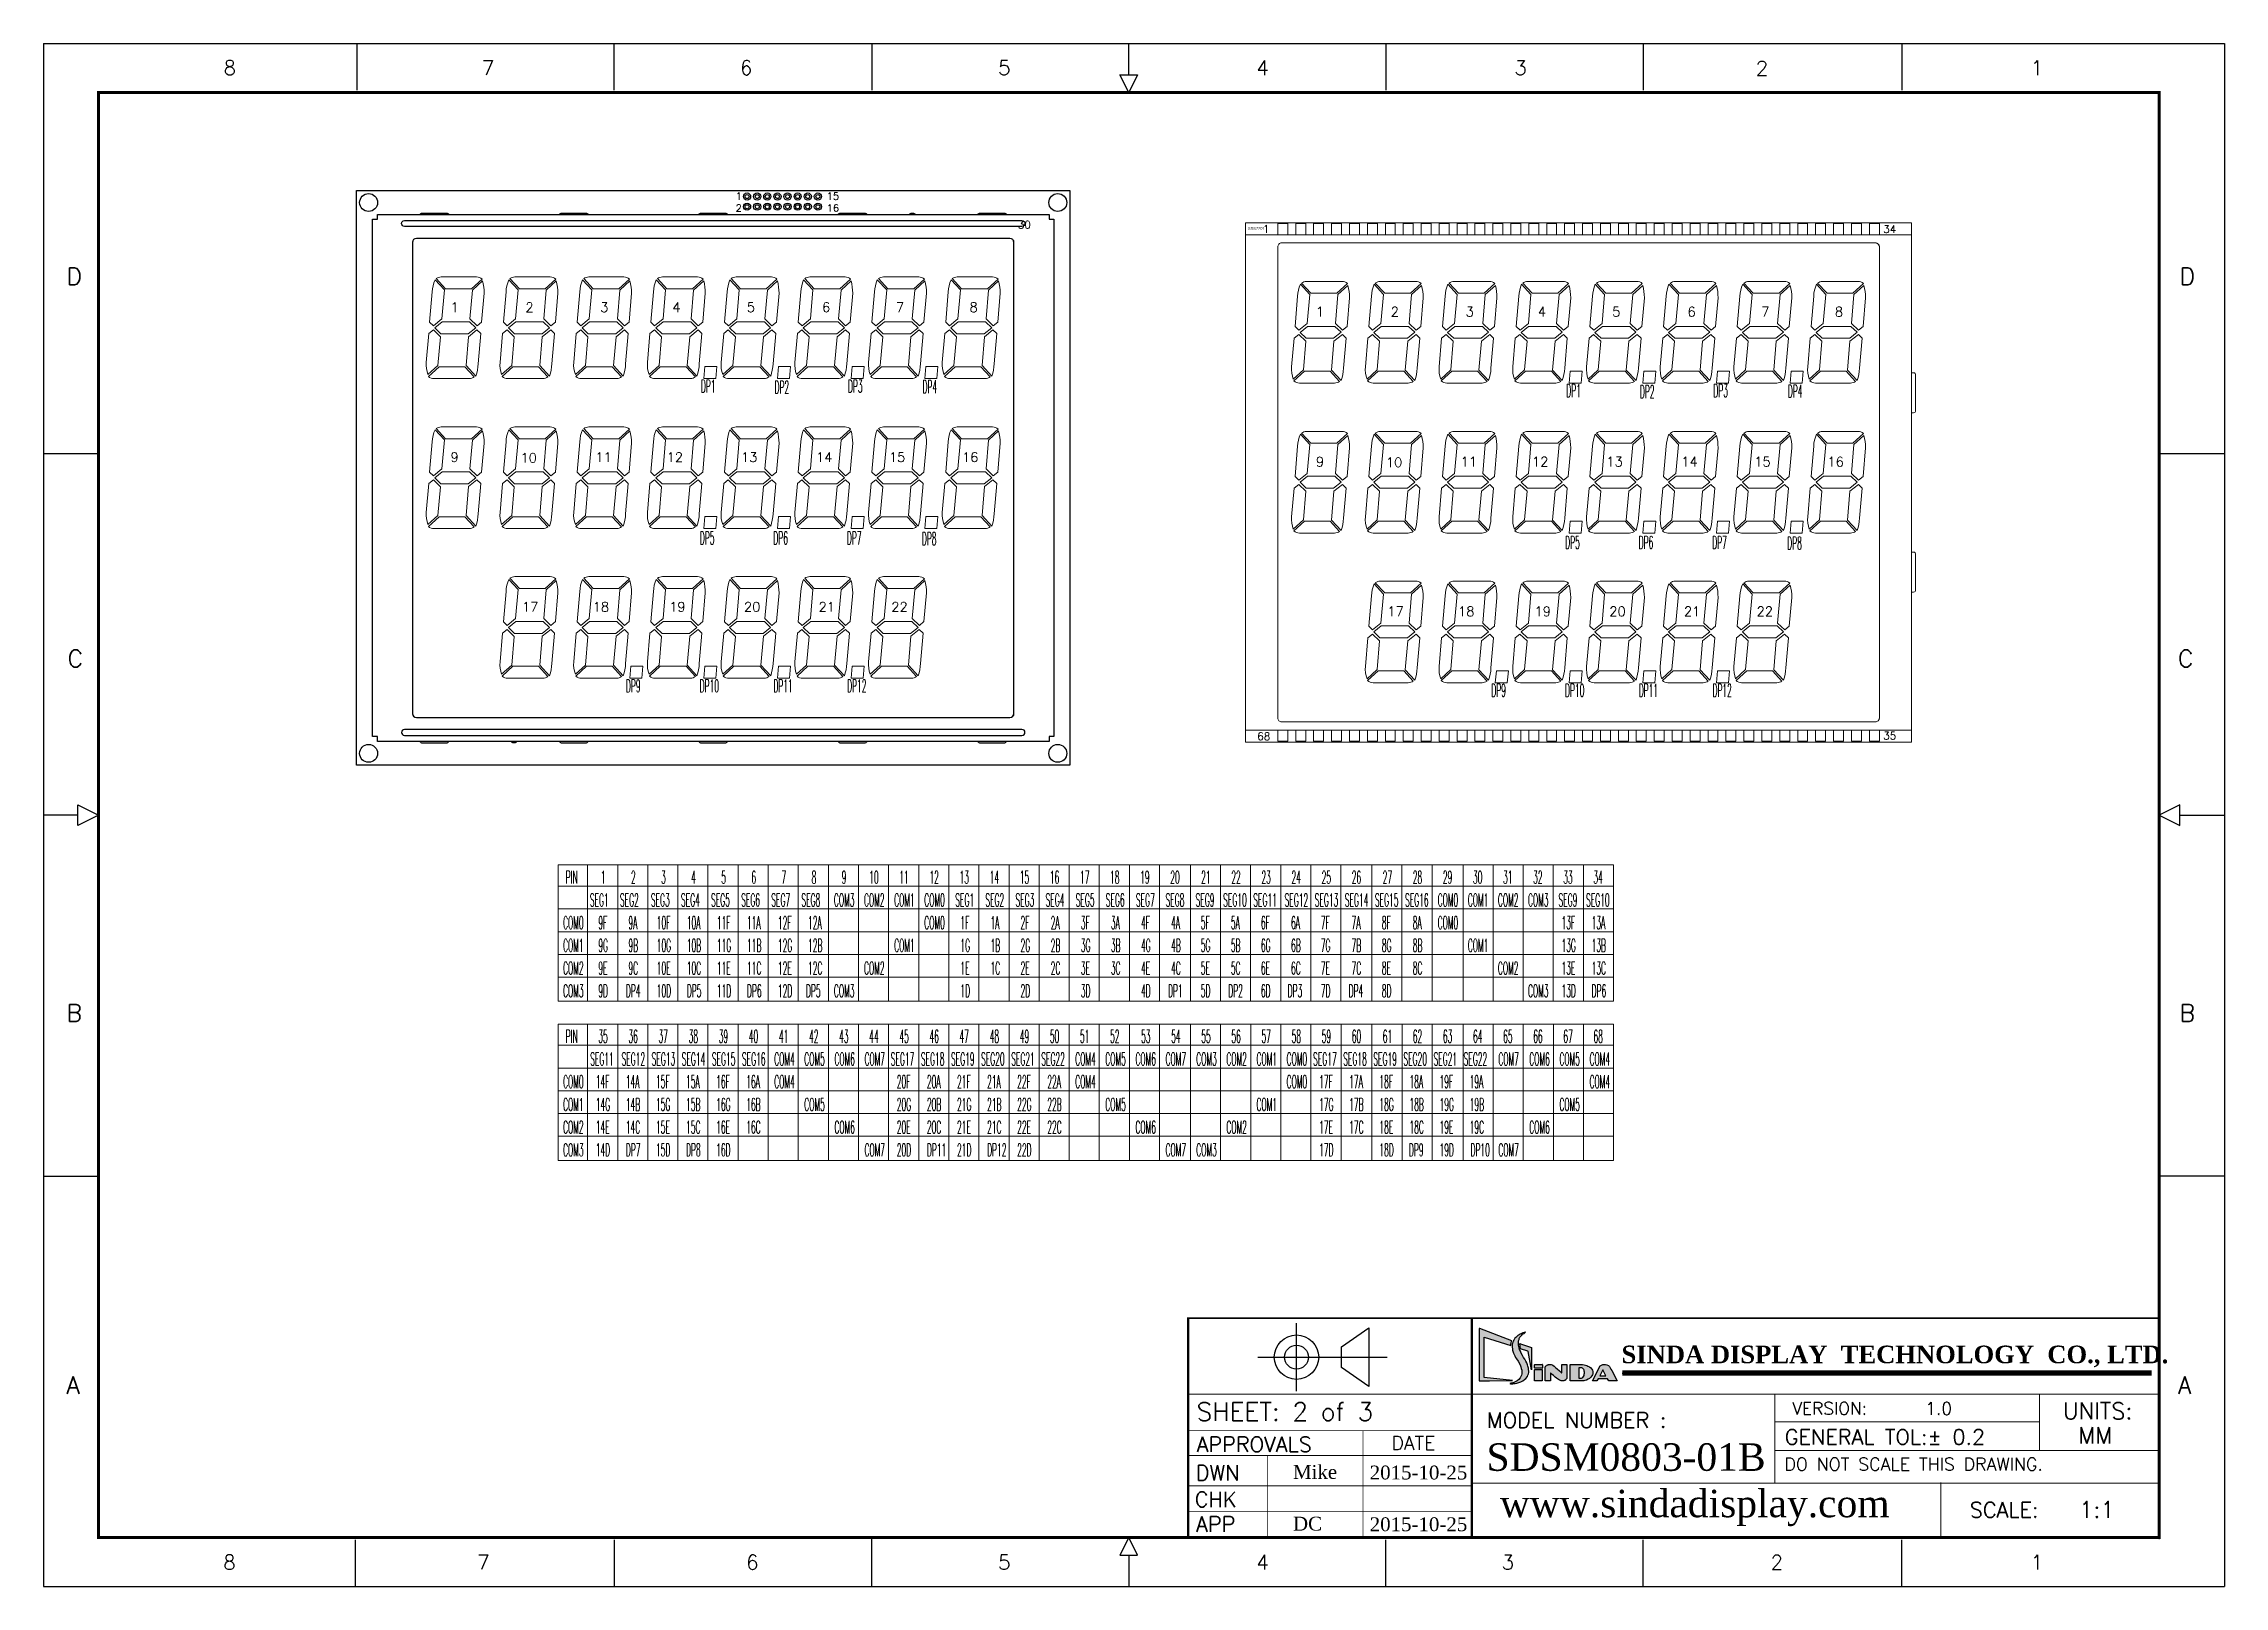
# Model space of a CAD drawing. Header units: millimetres. Extents: x 58 to 1456, y 954 to 1341.
# Drawn here: x 557 to 1104, y 954 to 1341 of the extents above; entities that cross this region are included whole.
import ezdxf

# ---------------------------------------------------------------- set-up
doc = ezdxf.new("R2010")
doc.units = ezdxf.units.MM
for name, color, linetype in [('BZ', 67, 'Continuous'), ('D', 4, 'Continuous'), ('PCB', 7, 'Continuous'), ('SPEC', 2, 'Continuous')]:
    doc.layers.add(name, color=color, linetype=linetype)
doc.layers.add('DIM', color=3, linetype='Continuous', lineweight=9)
doc.styles.add('ROMANS', font='romans.shx', dxfattribs={"width": 0.8, "height": 1.388462})
doc.styles.get("Standard").update_dxf_attribs({"font": 'romans.shx'})
doc.styles.add('style1', font='txt.shx')
doc.styles.add('样式 3', font='swissek.ttf')

msp = doc.modelspace()

# ---------------------------------------------------------------- texts
at = {"style": 'ROMANS'}
msp.add_text('VERSION:', height=3.1298, dxfattribs=at).set_placement((995.584, 996.89))
at = {"lineweight": 13, "insert": (858.96, 1294.853), "char_height": 0.6933, "width": 7.17608, "attachment_point": 1, "style": '样式 3'}
msp.add_mtext('SDS2201', dxfattribs=at)
at = {"insert": (952.726, 1014.203), "char_height": 4.414146, "width": 143.86326, "attachment_point": 1}
msp.add_mtext('{\\fTimes New Roman|b1|i0|c0|p18;SINDA\\fTimes New Roman|b1|i0|c134|p18; \\fTimes New Roman|b1|i0|c0|p18;DISPLAY\\fTimes New Roman|b1|i0|c134|p18;  \\fTimes New Roman|b1|i0|c0|p18;TECHNOLOGY\\fTimes New Roman|b1|i0|c134|p18;  \\fTimes New Roman|b1|i0|c0|p18;CO.,\\fTimes New Roman|b1|i0|c134|p18; \\fTimes New Roman|b1|i0|c0|p18;LTD.}', dxfattribs=at)
at = {"color": 7, "attachment_point": 1, "style": '样式 3'}
for s, insert, char_height, width in [('{\\fTimes New Roman|b0|i0|c186|p18;SDS\\fTimes New Roman|b0|i0|c0|p18;M0803-01B}', (918.829, 989.693), 6.89953, 63.4009), ('{\\fTimes New Roman|b0|i0|c0|p18;Mike}', (870.25, 984.247), 3.47614, 42.85289), ('{\\fTimes New Roman|b0|i0|c0|p18;2015\\fTimes New Roman|b0|i0|c186|p18;-\\fTimes New Roman|b0|i0|c0|p18;10\\fTimes New Roman|b0|i0|c186|p18;-\\fTimes New Roman|b0|i0|c0|p18;25}', (889.508, 984.099), 3.47614, 27.85238), ('{\\fTimes New Roman|b0|i0|c186|p18;www.sindadisplay.com}', (922.186, 978.054), 6.89953, 108.52559), ('{\\fTimes New Roman|b0|i0|c0|p18;D\\fTimes New Roman|b0|i0|c186|p18;C}', (870.25, 971.271), 3.47614, 42.85289), ('{\\fTimes New Roman|b0|i0|c0|p18;2015\\fTimes New Roman|b0|i0|c186|p18;-\\fTimes New Roman|b0|i0|c0|p18;10\\fTimes New Roman|b0|i0|c186|p18;-\\fTimes New Roman|b0|i0|c0|p18;25}', (889.508, 971.123), 3.47614, 42.85289)]:
    msp.add_mtext(s, dxfattribs=dict(at, insert=insert, char_height=char_height, width=width))
at = {"style": 'ROMANS'}
msp.add_attdef('1.0', (1028.996, 996.866), '1.0', height=3.13, dxfattribs=at)
at = {"layer": 'D', "lineweight": 13}
for s, height, p in [('30', 1.8949, (801.202, 1294.492)), ('30', 1.8949, (801.202, 1294.492)), ('1', 2.395, (658.77, 1273.539)), ('2', 2.395, (677.567, 1273.539)), ('3', 2.395, (696.363, 1273.539)), ('4', 2.395, (714.476, 1273.539)), ('5', 2.395, (733.147, 1273.539)), ('6', 2.395, (752.048, 1273.539)), ('7', 2.395, (770.576, 1273.539)), ('8', 2.395, (789.042, 1273.539)), ('1', 2.395, (875.994, 1272.417)), ('2', 2.395, (894.79, 1272.417)), ('3', 2.395, (913.586, 1272.417)), ('4', 2.395, (931.699, 1272.417)), ('5', 2.395, (950.371, 1272.417)), ('6', 2.395, (969.272, 1272.417)), ('7', 2.395, (987.8, 1272.417)), ('8', 2.395, (1006.266, 1272.417)), ('9', 2.395, (658.77, 1235.909)), ('10', 2.3949, (676.349, 1235.746)), ('11', 2.3949, (695.126, 1235.909)), ('12', 2.3949, (713.031, 1235.909)), ('13', 2.3949, (731.699, 1235.909)), ('14', 2.3949, (750.503, 1235.909)), ('15', 2.3949, (768.818, 1235.909)), ('16', 2.3949, (787.187, 1235.909)), ('9', 2.395, (875.994, 1234.787)), ('11', 2.3949, (912.349, 1234.787)), ('12', 2.3949, (930.255, 1234.787)), ('13', 2.3949, (948.922, 1234.787)), ('14', 2.3949, (967.727, 1234.787)), ('15', 2.3949, (986.041, 1234.787)), ('16', 2.3949, (1004.411, 1234.787)), ('10', 2.3949, (893.573, 1234.623)), ('17', 2.3949, (676.707, 1198.359)), ('18', 2.3949, (694.48, 1198.359)), ('19', 2.3949, (713.663, 1198.359)), ('20', 2.3949, (732.436, 1198.359)), ('21', 2.3949, (751.175, 1198.359)), ('22', 2.3949, (769.42, 1198.359)), ('17', 2.3949, (893.93, 1197.237)), ('18', 2.3949, (911.704, 1197.237)), ('19', 2.3949, (930.886, 1197.237)), ('20', 2.3949, (949.66, 1197.237)), ('21', 2.3949, (968.399, 1197.237)), ('22', 2.3949, (986.644, 1197.237))]:
    msp.add_text(s, height=height, dxfattribs=at).set_placement(p)
at = {"layer": 'D', "color": 1, "lineweight": 13, "style": 'style1', "width": 0.43}
for s, p in [('DP1', (721.627, 1253.335)), ('DP2', (740.107, 1253.081)), ('DP1', (938.851, 1252.212)), ('DP2', (957.331, 1251.958))]:
    msp.add_text(s, height=3.2151, dxfattribs=at).set_placement(p)
at = {"layer": 'D', "color": 1, "style": 'style1', "width": 0.43}
for s, p in [('DP3', (758.555, 1253.326)), ('DP4', (777.236, 1253.187)), ('DP3', (975.779, 1252.203)), ('DP4', (994.46, 1252.065)), ('DP5', (721.356, 1215.246)), ('DP6', (739.807, 1215.246)), ('DP7', (758.27, 1215.234)), ('DP8', (777.09, 1215.078)), ('DP5', (938.58, 1214.124)), ('DP6', (957.031, 1214.124)), ('DP7', (975.494, 1214.112)), ('DP8', (994.313, 1213.956)), ('DP9', (702.816, 1178.128)), ('DP10', (721.32, 1178.128)), ('DP11', (739.825, 1178.128)), ('DP12', (758.329, 1178.128)), ('DP9', (920.039, 1177.006)), ('DP10', (938.544, 1177.006)), ('DP11', (957.048, 1177.006)), ('DP12', (975.553, 1177.006))]:
    msp.add_text(s, height=3.2151, dxfattribs=at).set_placement(p)
at = {"layer": 'DIM'}
for s, height, p in [('1', 1.895, (862.69, 1293.443)), ('34', 1.8949, (1018.426, 1293.37)), ('68', 1.8949, (861.305, 1166.138)), ('35', 1.8949, (1018.426, 1166.298))]:
    msp.add_text(s, height=height, dxfattribs=at).set_placement(p)
at = {"layer": 'DIM', "style": 'style1', "width": 0.43}
for s, height, p in [('PIN', 3.2151, (687.676, 1130.122)), ('1', 3.215, (696.518, 1130.122)), ('2', 3.215, (704.074, 1130.122)), ('3', 3.215, (711.631, 1130.122)), ('4', 3.215, (719.187, 1130.122)), ('5', 3.215, (726.743, 1130.122)), ('6', 3.215, (734.3, 1130.122)), ('7', 3.215, (741.856, 1130.122)), ('8', 3.215, (749.413, 1130.122)), ('9', 3.215, (756.969, 1130.122)), ('10', 3.2151, (763.883, 1130.122)), ('11', 3.2151, (771.439, 1130.122)), ('12', 3.2151, (778.996, 1130.122)), ('13', 3.2151, (786.552, 1130.122)), ('14', 3.2151, (794.109, 1130.122)), ('15', 3.2151, (801.665, 1130.122)), ('16', 3.2151, (809.221, 1130.122)), ('17', 3.2151, (816.778, 1130.122)), ('18', 3.2151, (824.334, 1130.122)), ('19', 3.2151, (831.891, 1130.122)), ('20', 3.2151, (839.447, 1130.122)), ('21', 3.2151, (847.209, 1130.122)), ('22', 3.2151, (854.765, 1130.122)), ('23', 3.2151, (862.322, 1130.122)), ('24', 3.2151, (869.878, 1130.122)), ('25', 3.2151, (877.435, 1130.122)), ('26', 3.2151, (884.991, 1130.122)), ('27', 3.2151, (892.753, 1130.122)), ('28', 3.2151, (900.31, 1130.122)), ('29', 3.2151, (907.866, 1130.122)), ('30', 3.2151, (915.422, 1130.122)), ('31', 3.2151, (922.979, 1130.122)), ('32', 3.2151, (930.535, 1130.122)), ('33', 3.2151, (938.092, 1130.122)), ('34', 3.2151, (945.648, 1130.122)), ('SEG1', 3.2151, (693.742, 1124.421)), ('SEG2', 3.2151, (701.298, 1124.421)), ('SEG3', 3.2151, (709.06, 1124.421)), ('SEG4', 3.2151, (716.617, 1124.421)), ('SEG5', 3.2151, (724.173, 1124.421)), ('SEG6', 3.2151, (731.73, 1124.421)), ('SEG7', 3.2151, (739.286, 1124.421)), ('SEG8', 3.2151, (746.843, 1124.421)), ('COM3', 3.2151, (755.021, 1124.421)), ('COM2', 3.2151, (762.578, 1124.421)), ('COM1', 3.2151, (770.134, 1124.421)), ('COM0', 3.2151, (777.69, 1124.421)), ('SEG1', 3.2151, (785.473, 1124.421)), ('SEG2', 3.2151, (793.029, 1124.421)), ('SEG3', 3.2151, (800.586, 1124.421)), ('SEG4', 3.2151, (808.142, 1124.421)), ('SEG5', 3.2151, (815.698, 1124.421)), ('SEG6', 3.2151, (823.255, 1124.421)), ('SEG7', 3.2151, (830.811, 1124.421)), ('SEG8', 3.2151, (838.25, 1124.421)), ('SEG9', 3.2151, (845.806, 1124.421)), ('SEG10', 3.2151, (852.72, 1124.421)), ('SEG11', 3.2151, (860.276, 1124.421)), ('SEG12', 3.2151, (868.144, 1124.421)), ('SEG13', 3.2151, (875.7, 1124.421)), ('SEG14', 3.2151, (883.256, 1124.421)), ('SEG15', 3.2151, (890.813, 1124.421)), ('SEG16', 3.2151, (898.369, 1124.421)), ('COM0', 3.2151, (906.581, 1124.421)), ('COM1', 3.2151, (914.137, 1124.421)), ('COM2', 3.2151, (921.694, 1124.421)), ('COM3', 3.2151, (929.25, 1124.421)), ('SEG9', 3.2151, (936.894, 1124.421)), ('SEG10', 3.2151, (943.808, 1124.421)), ('COM0', 3.2151, (687.034, 1118.72)), ('9F', 3.2151, (695.875, 1118.72)), ('9A', 3.2151, (703.432, 1118.72)), ('10F', 3.2151, (710.524, 1118.72)), ('10A', 3.2151, (718.08, 1118.72)), ('11F', 3.2151, (725.636, 1118.72)), ('11A', 3.2151, (733.193, 1118.72)), ('12F', 3.2151, (740.955, 1118.72)), ('12A', 3.2151, (748.511, 1118.72)), ('COM0', 3.2151, (777.69, 1118.72)), ('1F', 3.2151, (786.758, 1118.72)), ('1A', 3.2151, (794.314, 1118.72)), ('2F', 3.2151, (801.871, 1118.72)), ('2A', 3.2151, (809.427, 1118.72)), ('3F', 3.2151, (816.983, 1118.72)), ('3A', 3.2151, (824.54, 1118.72)), ('4F', 3.2151, (832.096, 1118.72)), ('4A', 3.2151, (839.653, 1118.72)), ('5F', 3.2151, (847.091, 1118.72)), ('5A', 3.2151, (854.648, 1118.72)), ('6F', 3.2151, (862.204, 1118.72)), ('6A', 3.2151, (869.76, 1118.72)), ('7F', 3.2151, (877.208, 1118.72)), ('7A', 3.2151, (884.97, 1118.72)), ('8F', 3.2151, (892.547, 1118.72)), ('8A', 3.2151, (900.31, 1118.72)), ('COM0', 3.2151, (906.581, 1118.72)), ('13F', 3.2151, (937.655, 1118.72)), ('13A', 3.2151, (945.211, 1118.72)), ('COM1', 3.2151, (687.034, 1113.018)), ('9G', 3.2151, (695.875, 1113.018)), ('9B', 3.2151, (703.432, 1113.018)), ('10G', 3.2151, (710.524, 1113.018)), ('10B', 3.2151, (718.08, 1113.018)), ('11G', 3.2151, (725.636, 1113.018)), ('11B', 3.2151, (733.193, 1113.018)), ('12G', 3.2151, (740.955, 1113.018)), ('12B', 3.2151, (748.511, 1113.018)), ('COM1', 3.2151, (770.134, 1113.018)), ('1G', 3.2151, (786.758, 1113.018)), ('1B', 3.2151, (794.314, 1113.018)), ('2G', 3.2151, (801.871, 1113.018)), ('2B', 3.2151, (809.427, 1113.018)), ('3G', 3.2151, (816.983, 1113.018)), ('3B', 3.2151, (824.54, 1113.018)), ('4G', 3.2151, (832.096, 1113.018)), ('4B', 3.2151, (839.653, 1113.018)), ('5G', 3.2151, (847.091, 1113.018)), ('5B', 3.2151, (854.648, 1113.018)), ('6G', 3.2151, (862.204, 1113.018)), ('6B', 3.2151, (869.76, 1113.018)), ('7G', 3.2151, (877.208, 1113.018)), ('7B', 3.2151, (884.97, 1113.018)), ('8G', 3.2151, (892.547, 1113.018)), ('8B', 3.2151, (900.31, 1113.018)), ('COM1', 3.2151, (914.137, 1113.018)), ('13G', 3.2151, (937.655, 1113.018)), ('13B', 3.2151, (945.211, 1113.018)), ('COM2', 3.2151, (687.034, 1107.317)), ('9E', 3.2151, (695.875, 1107.317)), ('9C', 3.2151, (703.432, 1107.317)), ('10E', 3.2151, (710.524, 1107.317)), ('10C', 3.2151, (718.08, 1107.317)), ('11E', 3.2151, (725.636, 1107.317)), ('11C', 3.2151, (733.193, 1107.317)), ('12E', 3.2151, (740.955, 1107.317)), ('12C', 3.2151, (748.511, 1107.317)), ('COM2', 3.2151, (762.578, 1107.317)), ('1E', 3.2151, (786.758, 1107.317)), ('1C', 3.2151, (794.314, 1107.317)), ('2E', 3.2151, (801.871, 1107.317)), ('2C', 3.2151, (809.427, 1107.317)), ('3E', 3.2151, (816.983, 1107.317)), ('3C', 3.2151, (824.54, 1107.317)), ('4E', 3.2151, (832.096, 1107.317)), ('4C', 3.2151, (839.653, 1107.317)), ('5E', 3.2151, (847.091, 1107.317)), ('5C', 3.2151, (854.648, 1107.317)), ('6E', 3.2151, (862.204, 1107.317)), ('6C', 3.2151, (869.76, 1107.317)), ('7E', 3.2151, (877.208, 1107.317)), ('7C', 3.2151, (884.97, 1107.317)), ('8E', 3.2151, (892.547, 1107.317)), ('8C', 3.2151, (900.31, 1107.317)), ('COM2', 3.2151, (921.694, 1107.317)), ('13E', 3.2151, (937.655, 1107.317)), ('13C', 3.2151, (945.211, 1107.317)), ('COM3', 3.2151, (687.034, 1101.616)), ('9D', 3.2151, (695.875, 1101.616)), ('DP4', 3.2151, (702.789, 1101.616)), ('10D', 3.2151, (710.524, 1101.616)), ('DP5', 3.2151, (718.08, 1101.616)), ('11D', 3.2151, (725.636, 1101.616)), ('DP6', 3.2151, (733.193, 1101.616)), ('12D', 3.2151, (740.955, 1101.616)), ('COM3', 3.2151, (755.021, 1101.616)), ('1D', 3.2151, (786.758, 1101.616)), ('2D', 3.2151, (801.871, 1101.616)), ('3D', 3.2151, (816.983, 1101.616)), ('4D', 3.2151, (832.096, 1101.616)), ('5D', 3.2151, (847.091, 1101.616)), ('6D', 3.2151, (862.204, 1101.616)), ('7D', 3.2151, (877.208, 1101.616)), ('8D', 3.2151, (892.547, 1101.616)), ('COM3', 3.2151, (929.25, 1101.616)), ('13D', 3.2151, (937.655, 1101.616)), ('PIN', 3.2151, (687.676, 1090.214)), ('35', 3.2151, (695.875, 1090.214)), ('36', 3.2151, (703.432, 1090.214)), ('37', 3.2151, (710.988, 1090.214)), ('38', 3.2151, (718.545, 1090.214)), ('39', 3.2151, (726.101, 1090.214)), ('40', 3.2151, (733.657, 1090.214)), ('41', 3.2151, (741.214, 1090.214)), ('42', 3.2151, (748.77, 1090.214)), ('43', 3.2151, (756.327, 1090.214)), ('44', 3.2151, (763.883, 1090.214)), ('45', 3.2151, (771.439, 1090.214)), ('46', 3.2151, (778.996, 1090.214)), ('47', 3.2151, (786.552, 1090.214)), ('48', 3.2151, (794.109, 1090.214)), ('49', 3.2151, (801.665, 1090.214)), ('50', 3.2151, (809.221, 1090.214)), ('51', 3.2151, (816.778, 1090.214)), ('52', 3.2151, (824.334, 1090.214)), ('53', 3.2151, (832.118, 1090.214)), ('54', 3.2151, (839.674, 1090.214)), ('55', 3.2151, (847.23, 1090.214)), ('56', 3.2151, (854.787, 1090.214)), ('57', 3.2151, (862.343, 1090.214)), ('58', 3.2151, (869.9, 1090.214)), ('59', 3.2151, (877.456, 1090.214)), ('60', 3.2151, (885.012, 1090.214)), ('61', 3.2151, (892.774, 1090.214)), ('62', 3.2151, (900.331, 1090.214)), ('63', 3.2151, (907.887, 1090.214)), ('64', 3.2151, (915.444, 1090.214)), ('65', 3.2151, (923, 1090.214)), ('66', 3.2151, (930.557, 1090.214)), ('67', 3.2151, (938.113, 1090.214)), ('68', 3.2151, (945.669, 1090.214)), ('SEG11', 3.2151, (693.83, 1084.513)), ('SEG12', 3.2151, (701.697, 1084.513)), ('SEG13', 3.2151, (709.253, 1084.513)), ('SEG14', 3.2151, (716.81, 1084.513)), ('SEG15', 3.2151, (724.366, 1084.513)), ('SEG16', 3.2151, (731.923, 1084.513)), ('COM4', 3.2151, (740.022, 1084.513)), ('COM5', 3.2151, (747.578, 1084.513)), ('COM6', 3.2151, (755.134, 1084.513)), ('COM7', 3.2151, (762.691, 1084.513)), ('SEG17', 3.2151, (769.285, 1084.513)), ('SEG18', 3.2151, (776.841, 1084.513)), ('SEG19', 3.2151, (784.398, 1084.513)), ('SEG20', 3.2151, (791.954, 1084.513)), ('SEG21', 3.2151, (799.51, 1084.513)), ('SEG22', 3.2151, (807.067, 1084.513)), ('COM4', 3.2151, (815.586, 1084.513)), ('COM5', 3.2151, (823.142, 1084.513)), ('COM6', 3.2151, (830.698, 1084.513)), ('COM7', 3.2151, (838.255, 1084.513)), ('COM3', 3.2151, (845.972, 1084.513)), ('COM2', 3.2151, (853.528, 1084.513)), ('COM1', 3.2151, (861.085, 1084.513)), ('COM0', 3.2151, (868.641, 1084.513)), ('SEG17', 3.2151, (875.301, 1084.513)), ('SEG18', 3.2151, (882.858, 1084.513)), ('SEG19', 3.2151, (890.414, 1084.513)), ('SEG20', 3.2151, (897.971, 1084.513)), ('SEG21', 3.2151, (905.527, 1084.513)), ('SEG22', 3.2151, (913.083, 1084.513)), ('COM7', 3.2151, (921.808, 1084.513)), ('COM6', 3.2151, (929.57, 1084.513)), ('COM5', 3.2151, (937.126, 1084.513)), ('COM4', 3.2151, (944.683, 1084.513)), ('COM0', 3.2151, (687.034, 1078.811)), ('14F', 3.2151, (695.233, 1078.811)), ('14A', 3.2151, (702.789, 1078.811)), ('15F', 3.2151, (710.346, 1078.811)), ('15A', 3.2151, (717.902, 1078.811)), ('16F', 3.2151, (725.458, 1078.811)), ('16A', 3.2151, (733.015, 1078.811)), ('COM4', 3.2151, (740.022, 1078.811)), ('20F', 3.2151, (770.797, 1078.811)), ('20A', 3.2151, (778.353, 1078.811)), ('21F', 3.2151, (785.91, 1078.811)), ('21A', 3.2151, (793.466, 1078.811)), ('22F', 3.2151, (801.022, 1078.811)), ('22A', 3.2151, (808.579, 1078.811)), ('COM4', 3.2151, (815.586, 1078.811)), ('COM0', 3.2151, (868.641, 1078.811)), ('17F', 3.2151, (876.813, 1078.811)), ('17A', 3.2151, (884.37, 1078.811)), ('18F', 3.2151, (891.926, 1078.811)), ('18A', 3.2151, (899.483, 1078.811)), ('19F', 3.2151, (907.039, 1078.811)), ('19A', 3.2151, (914.596, 1078.811)), ('COM4', 3.2151, (944.683, 1078.811)), ('COM1', 3.2151, (687.034, 1073.11)), ('14G', 3.2151, (695.233, 1073.11)), ('14B', 3.2151, (702.789, 1073.11)), ('15G', 3.2151, (710.346, 1073.11)), ('15B', 3.2151, (717.902, 1073.11)), ('16G', 3.2151, (725.458, 1073.11)), ('16B', 3.2151, (733.015, 1073.11)), ('COM5', 3.2151, (747.578, 1073.11)), ('20G', 3.2151, (770.797, 1073.11)), ('20B', 3.2151, (778.353, 1073.11)), ('21G', 3.2151, (785.91, 1073.11)), ('21B', 3.2151, (793.466, 1073.11)), ('22G', 3.2151, (801.022, 1073.11)), ('22B', 3.2151, (808.579, 1073.11)), ('COM5', 3.2151, (823.142, 1073.11)), ('COM1', 3.2151, (861.085, 1073.11)), ('17G', 3.2151, (876.813, 1073.11)), ('17B', 3.2151, (884.37, 1073.11)), ('18G', 3.2151, (891.926, 1073.11)), ('18B', 3.2151, (899.483, 1073.11)), ('19G', 3.2151, (907.039, 1073.11)), ('19B', 3.2151, (914.596, 1073.11)), ('COM5', 3.2151, (937.126, 1073.11)), ('COM2', 3.2151, (687.034, 1067.409)), ('14E', 3.2151, (695.233, 1067.409)), ('14C', 3.2151, (702.789, 1067.409)), ('15E', 3.2151, (710.346, 1067.409)), ('15C', 3.2151, (717.902, 1067.409)), ('16E', 3.2151, (725.458, 1067.409)), ('16C', 3.2151, (733.015, 1067.409)), ('COM6', 3.2151, (755.134, 1067.409)), ('20E', 3.2151, (770.797, 1067.409)), ('20C', 3.2151, (778.353, 1067.409)), ('21E', 3.2151, (785.91, 1067.409)), ('21C', 3.2151, (793.466, 1067.409)), ('22E', 3.2151, (801.022, 1067.409)), ('22C', 3.2151, (808.579, 1067.409)), ('COM6', 3.2151, (830.698, 1067.409)), ('COM2', 3.2151, (853.528, 1067.409)), ('17E', 3.2151, (876.813, 1067.409)), ('17C', 3.2151, (884.37, 1067.409)), ('18E', 3.2151, (891.926, 1067.409)), ('18C', 3.2151, (899.483, 1067.409)), ('19E', 3.2151, (907.039, 1067.409)), ('19C', 3.2151, (914.596, 1067.409)), ('COM6', 3.2151, (929.57, 1067.409)), ('COM3', 3.2151, (687.034, 1061.708)), ('14D', 3.2151, (695.233, 1061.708)), ('15D', 3.2151, (710.346, 1061.708)), ('16D', 3.2151, (725.458, 1061.708)), ('COM7', 3.2151, (762.691, 1061.708)), ('20D', 3.2151, (770.797, 1061.708)), ('21D', 3.2151, (785.91, 1061.708)), ('22D', 3.2151, (801.022, 1061.708)), ('COM7', 3.2151, (838.255, 1061.708)), ('COM3', 3.2151, (845.972, 1061.708)), ('17D', 3.2151, (876.813, 1061.708)), ('18D', 3.2151, (891.926, 1061.708)), ('19D', 3.2151, (907.039, 1061.708)), ('COM7', 3.2151, (921.808, 1061.708))]:
    msp.add_text(s, height=height, dxfattribs=at).set_placement(p)
at = {"layer": 'DIM', "color": 1, "style": 'style1', "width": 0.43}
for s, p in [('DP5', (748.01, 1101.616)), ('DP1', (838.892, 1101.616)), ('DP2', (854.005, 1101.616)), ('DP3', (868.912, 1101.616)), ('DP4', (884.231, 1101.616)), ('DP6', (945.211, 1101.616)), ('DP7', (702.789, 1061.708)), ('DP8', (717.902, 1061.708)), ('DP11', (778.353, 1061.708)), ('DP12', (793.466, 1061.708)), ('DP9', (899.365, 1061.708)), ('DP10', (914.801, 1061.708))]:
    msp.add_text(s, height=3.2151, dxfattribs=at).set_placement(p)
at = {"layer": 'PCB'}
for s, height, p in [('1', 1.808, (730.357, 1301.712)), ('15', 1.8082, (753.195, 1301.712)), ('2', 1.808, (730.357, 1298.725)), ('16', 1.8082, (753.195, 1298.725))]:
    msp.add_text(s, height=height, dxfattribs=at).set_placement(p)
at = {"layer": 'SPEC', "color": 0, "style": 'ROMANS'}
for s, height, p in [('8', 3.658, (601.809, 1333.004)), ('7', 3.658, (666.612, 1333.004)), ('6', 3.658, (731.415, 1333.004)), ('5', 3.658, (796.218, 1333.004)), ('4', 3.658, (861.021, 1333.004)), ('3', 3.658, (925.824, 1333.004)), ('2', 3.655, (986.419, 1332.843)), ('1', 3.658, (1055.43, 1333.004)), ('D', 4.307, (562.389, 1280.338)), ('D', 4.307, (1092.839, 1280.338)), ('C', 4.307, (562.631, 1184.435)), ('C', 4.307, (1092.391, 1184.435)), ('B', 4.307, (562.389, 1095.525)), ('B', 4.307, (1092.839, 1095.525)), ('A', 4.307, (562.389, 1002.146)), ('A', 4.307, (1092.429, 1002.146)), ('SHEET: 2 of 3', 4.59988, (846.049, 995.332)), ('MODEL NUMBER :', 3.83324, (918.957, 993.593)), ('UNITS:', 4.1618, (1063.519, 995.743)), ('APPROVALS', 3.8332, (846.076, 987.516)), ('DATE', 3.4682, (894.975, 988.04)), ('GENERAL TOL:%%P 0.2', 3.83324, (993.721, 989.361)), ('MM', 4.1618, (1067.394, 989.615)), ('DO NOT SCALE THIS DRAWING.', 3.20111, (993.604, 982.854)), ('DWN', 3.8332, (845.86, 980.389)), ('CHK', 3.8332, (845.604, 973.704)), ('SCALE:', 3.8332, (1040.156, 971.074)), ('1:1', 4.1618, (1067.59, 970.983)), ('APP', 3.8332, (845.932, 967.512)), ('8', 3.658, (601.723, 958.015)), ('7', 3.658, (665.447, 958.015)), ('6', 3.658, (732.961, 958.015)), ('5', 3.658, (796.218, 958.015)), ('4', 3.658, (861.021, 958.015)), ('3', 3.658, (922.625, 958.015)), ('2', 3.658, (990.139, 958.015)), ('1', 3.658, (1055.43, 958.015))]:
    msp.add_text(s, height=height, dxfattribs=at).set_placement(p)

# ---------------------------------------------------------------- blocks, each defined once
blk = doc.blocks.new('log')
at = {"linetype": 'ByBlock'}
h = blk.add_hatch(color=150, dxfattribs=at)
h.paths.add_polyline_path([(836.91, 309.74), (836.91, 310.01), (836.99, 310.26), (837.06, 310.46), (837.13, 310.61), (831.48, 312.73), (831.37, 312.78), (831.37, 312.67), (831.37, 303.56), (833.18, 303.56), (837.2, 303.62), (832.26, 304.15), (832.26, 311.26)])
h.paths.add_polyline_path([(838.6, 310.08), (838.52, 310.12), (838.53, 310.05), (838.64, 309.18), (839.94, 308.78), (839.95, 308.72), (840.55, 305.49), (840.55, 309.4)])
blk.add_hatch(color=12, dxfattribs=at).paths.add_polyline_path([(838.84, 305.42), (838.85, 305.1), (838.85, 304.8), (838.8, 304.57), (838.7, 304.31), (838.56, 304.06), (838.34, 303.8), (838.06, 303.56), (837.83, 303.43), (837.66, 303.35), (837.47, 303.27), (837.29, 303.21), (837.09, 303.16), (836.92, 303.12), (836.77, 303.07), (836.87, 303.03), (837.14, 303.03), (837.28, 303.05), (837.44, 303.07), (837.7, 303.11), (837.99, 303.17), (838.34, 303.25), (838.7, 303.4), (839.03, 303.57), (839.34, 303.77), (839.59, 303.99), (839.84, 304.32), (839.94, 304.53), (840.03, 304.78), (840.08, 305.04), (840.08, 305.26), (840.06, 305.52), (840.02, 305.8), (839.93, 306.12), (839.84, 306.39), (839.72, 306.7), (839.55, 307.03), (839.38, 307.34), (839.17, 307.68), (838.96, 308.02), (838.77, 308.4), (838.6, 308.74), (838.47, 309.09), (838.37, 309.36), (838.33, 309.59), (838.3, 309.82), (838.3, 310.15), (838.3, 310.4), (838.3, 310.59), (838.34, 310.7), (838.37, 310.83), (838.4, 310.97), (838.47, 311.11), (838.53, 311.23), (838.56, 311.3), (838.66, 311.39), (838.75, 311.49), (838.86, 311.6), (838.97, 311.73), (839.09, 311.81), (839.25, 311.9), (839.4, 312.02), (839.47, 312.1), (839.53, 312.15), (839.46, 312.13), (839.03, 311.98), (838.79, 311.87), (838.58, 311.77), (838.38, 311.67), (838.27, 311.57), (838.17, 311.5), (838.04, 311.38), (837.91, 311.27), (837.81, 311.18), (837.65, 311.06), (837.59, 310.92), (837.45, 310.73), (837.36, 310.53), (837.26, 310.31), (837.22, 310.15), (837.18, 309.98), (837.18, 309.73), (837.18, 309.46), (837.19, 309.16), (837.23, 308.95), (837.29, 308.79), (837.35, 308.61), (837.41, 308.41), (837.51, 308.19), (837.63, 307.94), (837.75, 307.66), (837.91, 307.42), (838.19, 307.02), (838.54, 306.39), (838.69, 306.02), (838.77, 305.7)])
h = blk.add_hatch(color=12, dxfattribs=at)
h.paths.add_polyline_path([(848.87, 305.86), (848.87, 304.05), (849.38, 304.05), (849.58, 304.14), (849.73, 304.29), (849.81, 304.47), (849.84, 304.7), (849.86, 304.9), (849.86, 305.09), (849.85, 305.25), (849.81, 305.45), (849.79, 305.53), (849.68, 305.68), (849.56, 305.79), (849.42, 305.86)], flags=16)
h.paths.add_polyline_path([(853.11, 305.46), (852.56, 304.44), (853.66, 304.44)], flags=16)
h.paths.add_polyline_path([(851.27, 303.53), (852.65, 306.18), (852.86, 306.33), (853.11, 306.43), (853.27, 306.43), (853.59, 306.43), (853.81, 306.37), (854.12, 306.25), (854.3, 306.08), (854.42, 305.85), (854.54, 305.62), (854.68, 305.36), (855.62, 303.53), (854.15, 303.53), (853.94, 303.9), (852.27, 303.9), (852.08, 303.53)])
h.paths.add_polyline_path([(847.34, 303.53), (847.34, 306.43), (849.53, 306.43), (849.85, 306.37), (850.06, 306.32), (850.27, 306.24), (850.5, 306.13), (850.77, 305.99), (850.99, 305.81), (851.2, 305.61), (851.32, 305.41), (851.37, 305.19), (851.38, 305.02), (851.35, 304.8), (851.3, 304.61), (851.2, 304.42), (851.01, 304.19), (850.77, 303.98), (850.54, 303.86), (850.23, 303.69), (849.96, 303.59), (849.79, 303.56), (849.64, 303.53)])
edge = h.paths.add_edge_path()
edge.add_line((841.16, 305.54), (842.41, 305.54))
edge.add_arc((842.41, 305.49), 0.05, 0, 90, ccw=False)
edge.add_line((842.46, 305.49), (842.46, 303.58))
edge.add_arc((842.41, 303.58), 0.05, 270, 360, ccw=False)
edge.add_line((842.41, 303.53), (841.16, 303.53))
edge.add_arc((841.16, 303.58), 0.05, 180, 270, ccw=False)
edge.add_line((841.11, 303.58), (841.11, 305.49))
edge.add_arc((841.16, 305.49), 0.05, 90, 180, ccw=False)
h.paths.add_polyline_path([(845.9, 304.93), (845.9, 306.43), (846.77, 306.43), (846.77, 303.94), (846.67, 303.82), (846.57, 303.73), (846.52, 303.68), (846.45, 303.63), (846.33, 303.61), (846.23, 303.57), (846.17, 303.55), (846.13, 303.55), (846.06, 303.53), (845.99, 303.53), (845.89, 303.55), (845.81, 303.57), (845.76, 303.58), (845.67, 303.61), (845.51, 303.66), (845.29, 303.77), (845.14, 303.88), (844.94, 304.03), (844.74, 304.17), (844.41, 304.49), (844.21, 304.68), (844.07, 304.81), (843.99, 304.89), (843.88, 304.97), (843.88, 303.53), (842.99, 303.53), (842.99, 306), (843.02, 306.09), (843.09, 306.16), (843.13, 306.21), (843.22, 306.28), (843.31, 306.33), (843.4, 306.37), (843.49, 306.39), (843.57, 306.4), (843.67, 306.42), (843.87, 306.44), (844.04, 306.42), (844.18, 306.37), (844.34, 306.28), (844.53, 306.14), (844.79, 305.92), (845.09, 305.66), (845.46, 305.32), (845.7, 305.1), (845.86, 304.97)])
edge = h.paths.add_edge_path()
edge.add_arc((841.16, 305.83), 0.05, 180, 270)
edge.add_line((841.16, 305.78), (842.44, 305.78))
edge.add_arc((842.44, 305.83), 0.05, 270, 360)
edge.add_line((842.49, 305.83), (842.49, 306.38))
edge.add_arc((842.44, 306.38), 0.05, 0, 90)
edge.add_line((842.44, 306.43), (841.16, 306.43))
edge.add_arc((841.16, 306.38), 0.05, 90, 180)
edge.add_line((841.11, 306.38), (841.11, 305.83))
at = {"color": 12, "linetype": 'ByBlock'}
for p, q in [((841.11, 305.83), (841.11, 306.38)), ((841.16, 306.43), (842.44, 306.43)), ((842.44, 305.78), (841.16, 305.78)), ((842.49, 306.38), (842.49, 305.83))]:
    blk.add_line(p, q, dxfattribs=at)
at = {"color": 140, "linetype": 'ByBlock'}
for points in [[(831.37, 312.67), (831.37, 303.56), (833.18, 303.56), (837.2, 303.62), (832.26, 304.15), (832.26, 311.26), (836.91, 309.74), (836.91, 310.01), (836.99, 310.26), (837.06, 310.46), (837.13, 310.61), (831.48, 312.73), (831.37, 312.78), (831.37, 312.67)], [(838.6, 310.08), (840.55, 309.4), (840.55, 305.49), (839.95, 308.72), (839.94, 308.78), (838.64, 309.18), (838.53, 310.05), (838.52, 310.12), (838.6, 310.08), (838.6, 310.08)]]:
    blk.add_lwpolyline(points, dxfattribs=at)
at = {"color": 12, "linetype": 'ByBlock'}
for points in [[(839.46, 312.13), (839.03, 311.98), (838.79, 311.87), (838.58, 311.77), (838.38, 311.67), (838.27, 311.57), (838.17, 311.5), (838.04, 311.38), (837.91, 311.27), (837.81, 311.18), (837.65, 311.06), (837.59, 310.92), (837.45, 310.73), (837.36, 310.53), (837.26, 310.31), (837.22, 310.15), (837.18, 309.98), (837.18, 309.73), (837.18, 309.46), (837.19, 309.16), (837.23, 308.95), (837.29, 308.79), (837.35, 308.61), (837.41, 308.41), (837.51, 308.19), (837.63, 307.94), (837.75, 307.66), (837.91, 307.42), (838.19, 307.02), (838.54, 306.39), (838.69, 306.02), (838.77, 305.7), (838.84, 305.42), (838.85, 305.1), (838.85, 304.8), (838.8, 304.57), (838.7, 304.31), (838.56, 304.06), (838.34, 303.8), (838.06, 303.56), (837.83, 303.43), (837.66, 303.35), (837.47, 303.27), (837.29, 303.21), (837.09, 303.16), (836.92, 303.12), (836.77, 303.07), (836.87, 303.03), (837.14, 303.03), (837.28, 303.05), (837.44, 303.07), (837.7, 303.11), (837.99, 303.17), (838.34, 303.25), (838.7, 303.4), (839.03, 303.57), (839.34, 303.77), (839.59, 303.99), (839.84, 304.32), (839.94, 304.53), (840.03, 304.78), (840.08, 305.04), (840.08, 305.26), (840.06, 305.52), (840.02, 305.8), (839.93, 306.12), (839.84, 306.39), (839.72, 306.7), (839.55, 307.03), (839.38, 307.34), (839.17, 307.68), (838.96, 308.02), (838.77, 308.4), (838.6, 308.74), (838.47, 309.09), (838.37, 309.36), (838.33, 309.59), (838.3, 309.82), (838.3, 310.15), (838.3, 310.4), (838.3, 310.59), (838.34, 310.7), (838.37, 310.83), (838.4, 310.97), (838.47, 311.11), (838.53, 311.23), (838.56, 311.3), (838.66, 311.39), (838.75, 311.49), (838.86, 311.6), (838.97, 311.73), (839.09, 311.81), (839.25, 311.9), (839.4, 312.02), (839.46, 312.09), (839.49, 312.11), (839.53, 312.15), (839.46, 312.13)], [(842.99, 303.53), (842.99, 306), (843.02, 306.09), (843.09, 306.16), (843.13, 306.21), (843.22, 306.28), (843.31, 306.33), (843.4, 306.37), (843.49, 306.39), (843.57, 306.4), (843.67, 306.42), (843.87, 306.44), (844.04, 306.42), (844.18, 306.37), (844.34, 306.28), (844.53, 306.14), (844.79, 305.92), (845.09, 305.66), (845.46, 305.32), (845.7, 305.1), (845.86, 304.97), (845.9, 304.93)], [(845.9, 304.93), (845.9, 306.43), (846.77, 306.43), (846.77, 303.94), (846.67, 303.82), (846.57, 303.73), (846.52, 303.68), (846.45, 303.63), (846.33, 303.61), (846.23, 303.57), (846.17, 303.55), (846.13, 303.55), (846.06, 303.53), (845.99, 303.53), (845.89, 303.55), (845.81, 303.57), (845.76, 303.58), (845.67, 303.61), (845.51, 303.66), (845.29, 303.77), (845.14, 303.88), (844.94, 304.03), (844.74, 304.17), (844.41, 304.49), (844.21, 304.68), (844.07, 304.81), (843.99, 304.89), (843.88, 304.97), (843.88, 303.53), (842.99, 303.53)], [(847.34, 303.53), (847.34, 306.43), (849.53, 306.43), (849.85, 306.37), (850.06, 306.32), (850.27, 306.24), (850.5, 306.13), (850.77, 305.99), (850.99, 305.81), (851.2, 305.61), (851.32, 305.41), (851.37, 305.19), (851.38, 305.02), (851.35, 304.8), (851.3, 304.61), (851.2, 304.42), (851.01, 304.19), (850.77, 303.98), (850.54, 303.86), (850.23, 303.69), (849.96, 303.59), (849.79, 303.56), (849.64, 303.53), (847.34, 303.53)], [(848.87, 305.86), (848.87, 304.05), (849.38, 304.05), (849.58, 304.14), (849.73, 304.29), (849.81, 304.47), (849.84, 304.7), (849.86, 304.9), (849.86, 305.09), (849.85, 305.25), (849.81, 305.45), (849.79, 305.53), (849.68, 305.68), (849.56, 305.79), (849.42, 305.86), (848.87, 305.86)], [(851.27, 303.53), (852.65, 306.18), (852.86, 306.33), (853.11, 306.43), (853.27, 306.43), (853.59, 306.43), (853.81, 306.37), (854.12, 306.25), (854.3, 306.08), (854.42, 305.85), (854.54, 305.62), (854.68, 305.36), (855.62, 303.53), (854.15, 303.53), (853.94, 303.9), (852.27, 303.9), (852.08, 303.53), (851.27, 303.53)], [(853.11, 305.46), (852.56, 304.44), (853.66, 304.44), (853.11, 305.46)]]:
    blk.add_lwpolyline(points, dxfattribs=at)
blk.add_lwpolyline([(841.16, 305.54), (842.41, 305.54, -0.414214), (842.46, 305.49), (842.46, 303.58, -0.414214), (842.41, 303.53), (841.16, 303.53, -0.414214), (841.11, 303.58), (841.11, 305.49, -0.414214)], format="xyb", close=True, dxfattribs=at)
for centre, start, end in [((841.16, 306.38), 90, 180), ((841.16, 305.83), 180, 270), ((842.44, 306.38), 0, 90), ((842.44, 305.83), 270, 360)]:
    blk.add_arc(centre, 0.05, start, end, dxfattribs=at)

# ---------------------------------------------------------------- linework, layer by layer
at = {"lineweight": 13}
for p, q in [((799.212, 1292.004), (650.212, 1292.004)), ((800.212, 1172.804), (800.212, 1291.004)), ((1016.436, 1290.881), (867.436, 1290.881)), ((1017.436, 1171.681), (1017.436, 1289.881))]:
    msp.add_line(p, q, dxfattribs=at)
for p, q in [((1041.787, 1021.112), (995.891, 1021.112)), ((1087.682, 1021.112), (1041.787, 1021.112)), ((1087.682, 1021.112), (1042.436, 1021.112)), ((1087.682, 1021.112), (1051.486, 1021.112)), ((952.913, 1007.329), (1085.762, 1007.329))]:
    msp.add_line(p, q)
at = {"color": 7, "lineweight": 0}
msp.add_line((1038.947, 1021.112), (1087.682, 1021.112), dxfattribs=at)
msp.add_line((1038.947, 1021.112), (1087.682, 1021.112), dxfattribs=at)
msp.add_line((1038.947, 1021.112), (1087.682, 1021.112), dxfattribs=at)
at = {"lineweight": 13}
for points in [[(649.212, 1291.004), (649.212, 1172.804, 0.4142136), (650.212, 1171.804), (799.212, 1171.804, 0.4142136), (800.212, 1172.804), (800.212, 1291.004, 0.4142136), (799.212, 1292.004), (650.212, 1292.004, 0.4142136)], [(866.436, 1289.881), (866.436, 1171.681, 0.4142136), (867.436, 1170.681), (1016.436, 1170.681, 0.4142136), (1017.436, 1171.681), (1017.436, 1289.881, 0.4142136), (1016.436, 1290.881), (867.436, 1290.881, 0.4142136)], [(654.885, 1281.631, 0.0841671), (654.2, 1278.601), (653.537, 1271.022), (654.501, 1270.1), (656.602, 1271.802), (657.237, 1279.064)], [(655.193, 1281.917), (657.547, 1279.348), (664.011, 1279.348), (666.688, 1281.801, 0.1842598), (665.291, 1282.334), (656.448, 1282.334, 0.1617893)], [(663.66, 1271.792), (665.439, 1270.099), (666.59, 1271.026), (667.221, 1278.235, 0.0590787), (666.812, 1281.345), (664.294, 1279.038)], [(673.39, 1281.631, 0.0841671), (672.704, 1278.601), (672.041, 1271.022), (673.006, 1270.1), (675.107, 1271.802), (675.742, 1279.064)], [(673.697, 1281.917), (676.051, 1279.348), (682.515, 1279.348), (685.192, 1281.801, 0.1842598), (683.796, 1282.334), (674.952, 1282.334, 0.1617893)], [(682.165, 1271.792), (683.943, 1270.099), (685.095, 1271.026), (685.725, 1278.235, 0.0590787), (685.316, 1281.345), (682.798, 1279.038)], [(691.894, 1281.631, 0.0841671), (691.209, 1278.601), (690.546, 1271.022), (691.51, 1270.1), (693.611, 1271.802), (694.246, 1279.064)], [(692.202, 1281.917), (694.556, 1279.348), (701.02, 1279.348), (703.697, 1281.801, 0.1842598), (702.3, 1282.334), (693.457, 1282.334, 0.1617893)], [(700.669, 1271.792), (702.448, 1270.099), (703.599, 1271.026), (704.23, 1278.235, 0.0590787), (703.821, 1281.345), (701.303, 1279.038)], [(710.399, 1281.631, 0.0841671), (709.713, 1278.601), (709.05, 1271.022), (710.015, 1270.1), (712.115, 1271.802), (712.751, 1279.064)], [(710.706, 1281.917), (713.06, 1279.348), (719.524, 1279.348), (722.201, 1281.801, 0.1842598), (720.805, 1282.334), (711.961, 1282.334, 0.1617893)], [(719.173, 1271.792), (720.952, 1270.099), (722.104, 1271.026), (722.734, 1278.235, 0.0590787), (722.325, 1281.345), (719.807, 1279.038)], [(728.903, 1281.631, 0.0841671), (728.217, 1278.601), (727.554, 1271.022), (728.519, 1270.1), (730.62, 1271.802), (731.255, 1279.064)], [(729.211, 1281.917), (731.565, 1279.348), (738.029, 1279.348), (740.706, 1281.801, 0.1842598), (739.309, 1282.334), (730.465, 1282.334, 0.1617893)], [(737.678, 1271.792), (739.457, 1270.099), (740.608, 1271.026), (741.239, 1278.235, 0.0590787), (740.83, 1281.345), (738.312, 1279.038)], [(747.408, 1281.631, 0.0841671), (746.722, 1278.601), (746.059, 1271.022), (747.024, 1270.1), (749.124, 1271.802), (749.76, 1279.064)], [(747.715, 1281.917), (750.069, 1279.348), (756.533, 1279.348), (759.21, 1281.801, 0.1842598), (757.814, 1282.334), (748.97, 1282.334, 0.1617893)], [(756.182, 1271.792), (757.961, 1270.099), (759.113, 1271.026), (759.743, 1278.235, 0.0590787), (759.334, 1281.345), (756.816, 1279.038)], [(765.912, 1281.631, 0.0841671), (765.226, 1278.601), (764.563, 1271.022), (765.528, 1270.1), (767.629, 1271.802), (768.264, 1279.064)], [(766.22, 1281.917), (768.573, 1279.348), (775.037, 1279.348), (777.715, 1281.801, 0.1842598), (776.318, 1282.334), (767.474, 1282.334, 0.1617893)], [(774.687, 1271.792), (776.466, 1270.099), (777.617, 1271.026), (778.248, 1278.235, 0.0590787), (777.839, 1281.345), (775.321, 1279.038)], [(784.417, 1281.631, 0.0841671), (783.731, 1278.601), (783.068, 1271.022), (784.033, 1270.1), (786.133, 1271.802), (786.769, 1279.064)], [(784.724, 1281.917), (787.078, 1279.348), (793.542, 1279.348), (796.219, 1281.801, 0.1842598), (794.822, 1282.334), (785.979, 1282.334, 0.1617893)], [(793.191, 1271.792), (794.97, 1270.099), (796.121, 1271.026), (796.752, 1278.235, 0.0590787), (796.343, 1281.345), (793.825, 1279.038)], [(872.416, 1280.795), (874.77, 1278.226), (881.234, 1278.226), (883.911, 1280.679, 0.1842598), (882.515, 1281.212), (873.671, 1281.212, 0.1617893)], [(890.921, 1280.795), (893.275, 1278.226), (899.739, 1278.226), (902.416, 1280.679, 0.1842598), (901.019, 1281.212), (892.176, 1281.212, 0.1617893)], [(909.425, 1280.795), (911.779, 1278.226), (918.243, 1278.226), (920.92, 1280.679, 0.1842598), (919.524, 1281.212), (910.68, 1281.212, 0.1617893)], [(927.93, 1280.795), (930.284, 1278.226), (936.748, 1278.226), (939.425, 1280.679, 0.1842598), (938.028, 1281.212), (929.184, 1281.212, 0.1617893)], [(946.434, 1280.795), (948.788, 1278.226), (955.252, 1278.226), (957.929, 1280.679, 0.1842598), (956.533, 1281.212), (947.689, 1281.212, 0.1617893)], [(964.939, 1280.795), (967.292, 1278.226), (973.757, 1278.226), (976.434, 1280.679, 0.1842598), (975.037, 1281.212), (966.193, 1281.212, 0.1617893)], [(983.443, 1280.795), (985.797, 1278.226), (992.261, 1278.226), (994.938, 1280.679, 0.1842598), (993.542, 1281.212), (984.698, 1281.212, 0.1617893)], [(1001.947, 1280.795), (1004.301, 1278.226), (1010.765, 1278.226), (1013.442, 1280.679, 0.1842598), (1012.046, 1281.212), (1003.202, 1281.212, 0.1617893)], [(872.109, 1280.508, 0.0841671), (871.423, 1277.478), (870.76, 1269.9), (871.725, 1268.978), (873.826, 1270.679), (874.461, 1277.942)], [(880.884, 1270.67), (882.662, 1268.977), (883.814, 1269.904), (884.444, 1277.113, 0.0590787), (884.035, 1280.223), (881.517, 1277.916)], [(890.613, 1280.508, 0.0841671), (889.928, 1277.478), (889.265, 1269.9), (890.229, 1268.978), (892.33, 1270.679), (892.965, 1277.942)], [(899.388, 1270.67), (901.167, 1268.977), (902.318, 1269.904), (902.949, 1277.113, 0.0590787), (902.54, 1280.223), (900.022, 1277.916)], [(909.118, 1280.508, 0.0841671), (908.432, 1277.478), (907.769, 1269.9), (908.734, 1268.978), (910.834, 1270.679), (911.47, 1277.942)], [(917.892, 1270.67), (919.671, 1268.977), (920.823, 1269.904), (921.453, 1277.113, 0.0590787), (921.044, 1280.223), (918.526, 1277.916)], [(927.622, 1280.508, 0.0841671), (926.937, 1277.478), (926.273, 1269.9), (927.238, 1268.978), (929.339, 1270.679), (929.974, 1277.942)], [(936.397, 1270.67), (938.176, 1268.977), (939.327, 1269.904), (939.958, 1277.113, 0.0590787), (939.549, 1280.223), (937.031, 1277.916)], [(946.127, 1280.508, 0.0841671), (945.441, 1277.478), (944.778, 1269.9), (945.743, 1268.978), (947.843, 1270.679), (948.479, 1277.942)], [(954.901, 1270.67), (956.68, 1268.977), (957.832, 1269.904), (958.462, 1277.113, 0.0590787), (958.053, 1280.223), (955.535, 1277.916)], [(964.631, 1280.508, 0.0841671), (963.945, 1277.478), (963.282, 1269.9), (964.247, 1268.978), (966.348, 1270.679), (966.983, 1277.942)], [(973.406, 1270.67), (975.185, 1268.977), (976.336, 1269.904), (976.967, 1277.113, 0.0590787), (976.558, 1280.223), (974.04, 1277.916)], [(983.136, 1280.508, 0.0841671), (982.45, 1277.478), (981.787, 1269.9), (982.752, 1268.978), (984.852, 1270.679), (985.488, 1277.942)], [(991.91, 1270.67), (993.689, 1268.977), (994.84, 1269.904), (995.471, 1277.113, 0.0590787), (995.062, 1280.223), (992.544, 1277.916)], [(1001.64, 1280.508, 0.0841671), (1000.954, 1277.478), (1000.291, 1269.9), (1001.256, 1268.978), (1003.357, 1270.679), (1003.992, 1277.942)], [(1010.415, 1270.67), (1012.194, 1268.977), (1013.345, 1269.904), (1013.976, 1277.113, 0.0590787), (1013.567, 1280.223), (1011.049, 1277.916)], [(656.256, 1267.344), (654.479, 1269.042), (653.325, 1268.108), (652.695, 1260.907, 0.1077533), (653.104, 1257.821), (655.625, 1260.13)], [(662.681, 1260.104), (665.12, 1257.443, 0.070996), (665.717, 1260.542), (666.38, 1268.124), (665.416, 1269.042), (663.315, 1267.351)], [(674.76, 1267.344), (672.983, 1269.042), (671.83, 1268.108), (671.2, 1260.907, 0.1077533), (671.609, 1257.821), (674.129, 1260.13)], [(681.186, 1260.104), (683.624, 1257.443, 0.070996), (684.221, 1260.542), (684.885, 1268.124), (683.92, 1269.042), (681.82, 1267.351)], [(693.265, 1267.344), (691.487, 1269.042), (690.334, 1268.108), (689.704, 1260.907, 0.1077533), (690.113, 1257.821), (692.634, 1260.13)], [(699.69, 1260.104), (702.129, 1257.443, 0.070996), (702.726, 1260.542), (703.389, 1268.124), (702.425, 1269.042), (700.324, 1267.351)], [(711.769, 1267.344), (709.992, 1269.042), (708.839, 1268.108), (708.209, 1260.907, 0.1077533), (708.618, 1257.821), (711.138, 1260.13)], [(718.195, 1260.104), (720.633, 1257.443, 0.070996), (721.23, 1260.542), (721.893, 1268.124), (720.929, 1269.042), (718.829, 1267.351)], [(730.274, 1267.344), (728.496, 1269.042), (727.343, 1268.108), (726.713, 1260.907, 0.1077533), (727.122, 1257.821), (729.642, 1260.13)], [(736.699, 1260.104), (739.138, 1257.443, 0.070996), (739.735, 1260.542), (740.398, 1268.124), (739.434, 1269.042), (737.333, 1267.351)], [(748.778, 1267.344), (747.001, 1269.042), (745.848, 1268.108), (745.218, 1260.907, 0.1077533), (745.627, 1257.821), (748.147, 1260.13)], [(755.203, 1260.104), (757.642, 1257.443, 0.070996), (758.239, 1260.542), (758.902, 1268.124), (757.938, 1269.042), (755.838, 1267.351)], [(767.283, 1267.344), (765.505, 1269.042), (764.352, 1268.108), (763.722, 1260.907, 0.1077533), (764.131, 1257.821), (766.651, 1260.13)], [(773.708, 1260.104), (776.147, 1257.443, 0.070996), (776.743, 1260.542), (777.407, 1268.124), (776.442, 1269.042), (774.342, 1267.351)], [(785.787, 1267.344), (784.01, 1269.042), (782.857, 1268.108), (782.227, 1260.907, 0.1077533), (782.636, 1257.821), (785.156, 1260.13)], [(792.212, 1260.104), (794.651, 1257.443, 0.070996), (795.248, 1260.542), (795.911, 1268.124), (794.947, 1269.042), (792.846, 1267.351)], [(873.479, 1266.221), (871.702, 1267.92), (870.549, 1266.985), (869.919, 1259.785, 0.1077533), (870.328, 1256.698), (872.848, 1259.008)], [(879.905, 1258.982), (882.343, 1256.32, 0.070996), (882.94, 1259.419), (883.604, 1267.002), (882.639, 1267.92), (880.539, 1266.229)], [(891.984, 1266.221), (890.207, 1267.92), (889.053, 1266.985), (888.423, 1259.785, 0.1077533), (888.832, 1256.698), (891.353, 1259.008)], [(898.409, 1258.982), (900.848, 1256.32, 0.070996), (901.445, 1259.419), (902.108, 1267.002), (901.144, 1267.92), (899.043, 1266.229)], [(910.488, 1266.221), (908.711, 1267.92), (907.558, 1266.985), (906.928, 1259.785, 0.1077533), (907.337, 1256.698), (909.857, 1259.008)], [(916.914, 1258.982), (919.352, 1256.32, 0.070996), (919.949, 1259.419), (920.613, 1267.002), (919.648, 1267.92), (917.548, 1266.229)], [(928.993, 1266.221), (927.215, 1267.92), (926.062, 1266.985), (925.432, 1259.785, 0.1077533), (925.841, 1256.698), (928.362, 1259.008)], [(935.418, 1258.982), (937.857, 1256.32, 0.070996), (938.454, 1259.419), (939.117, 1267.002), (938.153, 1267.92), (936.052, 1266.229)], [(947.497, 1266.221), (945.72, 1267.92), (944.567, 1266.985), (943.937, 1259.785, 0.1077533), (944.346, 1256.698), (946.866, 1259.008)], [(953.923, 1258.982), (956.361, 1256.32, 0.070996), (956.958, 1259.419), (957.621, 1267.002), (956.657, 1267.92), (954.557, 1266.229)], [(966.002, 1266.221), (964.224, 1267.92), (963.071, 1266.985), (962.441, 1259.785, 0.1077533), (962.85, 1256.698), (965.37, 1259.008)], [(972.427, 1258.982), (974.866, 1256.32, 0.070996), (975.462, 1259.419), (976.126, 1267.002), (975.161, 1267.92), (973.061, 1266.229)], [(984.506, 1266.221), (982.729, 1267.92), (981.576, 1266.985), (980.946, 1259.785, 0.1077533), (981.355, 1256.698), (983.875, 1259.008)], [(990.931, 1258.982), (993.37, 1256.32, 0.070996), (993.967, 1259.419), (994.63, 1267.002), (993.666, 1267.92), (991.565, 1266.229)], [(1003.01, 1266.221), (1001.233, 1267.92), (1000.08, 1266.985), (999.45, 1259.785, 0.1077533), (999.859, 1256.698), (1002.379, 1259.008)], [(1009.436, 1258.982), (1011.875, 1256.32, 0.070996), (1012.471, 1259.419), (1013.135, 1267.002), (1012.17, 1267.92), (1010.07, 1266.229)], [(664.726, 1257.251), (662.372, 1259.82), (655.908, 1259.82), (653.231, 1257.367, 0.1842598), (654.627, 1256.834), (663.471, 1256.834, 0.1617893)], [(683.23, 1257.251), (680.876, 1259.82), (674.412, 1259.82), (671.735, 1257.367, 0.1842598), (673.132, 1256.834), (681.975, 1256.834, 0.1617893)], [(701.735, 1257.251), (699.381, 1259.82), (692.917, 1259.82), (690.24, 1257.367, 0.1842598), (691.636, 1256.834), (700.48, 1256.834, 0.1617893)], [(720.239, 1257.251), (717.885, 1259.82), (711.421, 1259.82), (708.744, 1257.367, 0.1842598), (710.141, 1256.834), (718.984, 1256.834, 0.1617893)], [(738.744, 1257.251), (736.39, 1259.82), (729.926, 1259.82), (727.249, 1257.367, 0.1842598), (728.645, 1256.834), (737.489, 1256.834, 0.1617893)], [(757.248, 1257.251), (754.894, 1259.82), (748.43, 1259.82), (745.753, 1257.367, 0.1842598), (747.15, 1256.834), (755.993, 1256.834, 0.1617893)], [(775.753, 1257.251), (773.399, 1259.82), (766.935, 1259.82), (764.258, 1257.367, 0.1842598), (765.654, 1256.834), (774.498, 1256.834, 0.1617893)], [(794.257, 1257.251), (791.903, 1259.82), (785.439, 1259.82), (782.762, 1257.367, 0.1842598), (784.158, 1256.834), (793.002, 1256.834, 0.1617893)], [(881.949, 1256.129), (879.595, 1258.697), (873.131, 1258.697), (870.454, 1256.244, 0.1842598), (871.851, 1255.712), (880.694, 1255.712, 0.1617893)], [(900.454, 1256.129), (898.1, 1258.697), (891.636, 1258.697), (888.959, 1256.244, 0.1842598), (890.355, 1255.712), (899.199, 1255.712, 0.1617893)], [(918.958, 1256.129), (916.604, 1258.697), (910.14, 1258.697), (907.463, 1256.244, 0.1842598), (908.86, 1255.712), (917.703, 1255.712, 0.1617893)], [(937.463, 1256.129), (935.109, 1258.697), (928.645, 1258.697), (925.968, 1256.244, 0.1842598), (927.364, 1255.712), (936.208, 1255.712, 0.1617893)], [(955.967, 1256.129), (953.613, 1258.697), (947.149, 1258.697), (944.472, 1256.244, 0.1842598), (945.869, 1255.712), (954.712, 1255.712, 0.1617893)], [(974.472, 1256.129), (972.118, 1258.697), (965.654, 1258.697), (962.977, 1256.244, 0.1842598), (964.373, 1255.712), (973.217, 1255.712, 0.1617893)], [(992.976, 1256.129), (990.622, 1258.697), (984.158, 1258.697), (981.481, 1256.244, 0.1842598), (982.878, 1255.712), (991.721, 1255.712, 0.1617893)], [(1011.481, 1256.129), (1009.127, 1258.697), (1002.663, 1258.697), (999.985, 1256.244, 0.1842598), (1001.382, 1255.712), (1010.226, 1255.712, 0.1617893)], [(654.885, 1244.001, 0.0841671), (654.2, 1240.97), (653.537, 1233.392), (654.501, 1232.47), (656.602, 1234.172), (657.237, 1241.434)], [(655.193, 1244.287), (657.547, 1241.718), (664.011, 1241.718), (666.688, 1244.171, 0.1842598), (665.291, 1244.704), (656.448, 1244.704, 0.1617893)], [(663.66, 1234.162), (665.439, 1232.469), (666.59, 1233.396), (667.221, 1240.605, 0.0590787), (666.812, 1243.715), (664.294, 1241.408)], [(673.39, 1244.001, 0.0841671), (672.704, 1240.97), (672.041, 1233.392), (673.006, 1232.47), (675.107, 1234.172), (675.742, 1241.434)], [(673.697, 1244.287), (676.051, 1241.718), (682.515, 1241.718), (685.192, 1244.171, 0.1842598), (683.796, 1244.704), (674.952, 1244.704, 0.1617893)], [(682.165, 1234.162), (683.943, 1232.469), (685.095, 1233.396), (685.725, 1240.605, 0.0590787), (685.316, 1243.715), (682.798, 1241.408)], [(691.894, 1244.001, 0.0841671), (691.209, 1240.97), (690.546, 1233.392), (691.51, 1232.47), (693.611, 1234.172), (694.246, 1241.434)], [(692.202, 1244.287), (694.556, 1241.718), (701.02, 1241.718), (703.697, 1244.171, 0.1842598), (702.3, 1244.704), (693.457, 1244.704, 0.1617893)], [(700.669, 1234.162), (702.448, 1232.469), (703.599, 1233.396), (704.23, 1240.605, 0.0590787), (703.821, 1243.715), (701.303, 1241.408)], [(710.399, 1244.001, 0.0841671), (709.713, 1240.97), (709.05, 1233.392), (710.015, 1232.47), (712.115, 1234.172), (712.751, 1241.434)], [(710.706, 1244.287), (713.06, 1241.718), (719.524, 1241.718), (722.201, 1244.171, 0.1842598), (720.805, 1244.704), (711.961, 1244.704, 0.1617893)], [(719.173, 1234.162), (720.952, 1232.469), (722.104, 1233.396), (722.734, 1240.605, 0.0590787), (722.325, 1243.715), (719.807, 1241.408)], [(728.903, 1244.001, 0.0841671), (728.217, 1240.97), (727.554, 1233.392), (728.519, 1232.47), (730.62, 1234.172), (731.255, 1241.434)], [(729.211, 1244.287), (731.565, 1241.718), (738.029, 1241.718), (740.706, 1244.171, 0.1842598), (739.309, 1244.704), (730.465, 1244.704, 0.1617893)], [(737.678, 1234.162), (739.457, 1232.469), (740.608, 1233.396), (741.239, 1240.605, 0.0590787), (740.83, 1243.715), (738.312, 1241.408)], [(747.408, 1244.001, 0.0841671), (746.722, 1240.97), (746.059, 1233.392), (747.024, 1232.47), (749.124, 1234.172), (749.76, 1241.434)], [(747.715, 1244.287), (750.069, 1241.718), (756.533, 1241.718), (759.21, 1244.171, 0.1842598), (757.814, 1244.704), (748.97, 1244.704, 0.1617893)], [(756.182, 1234.162), (757.961, 1232.469), (759.113, 1233.396), (759.743, 1240.605, 0.0590787), (759.334, 1243.715), (756.816, 1241.408)], [(765.912, 1244.001, 0.0841671), (765.226, 1240.97), (764.563, 1233.392), (765.528, 1232.47), (767.629, 1234.172), (768.264, 1241.434)], [(766.22, 1244.287), (768.573, 1241.718), (775.037, 1241.718), (777.715, 1244.171, 0.1842598), (776.318, 1244.704), (767.474, 1244.704, 0.1617893)], [(774.687, 1234.162), (776.466, 1232.469), (777.617, 1233.396), (778.248, 1240.605, 0.0590787), (777.839, 1243.715), (775.321, 1241.408)], [(784.417, 1244.001, 0.0841671), (783.731, 1240.97), (783.068, 1233.392), (784.033, 1232.47), (786.133, 1234.172), (786.769, 1241.434)], [(784.724, 1244.287), (787.078, 1241.718), (793.542, 1241.718), (796.219, 1244.171, 0.1842598), (794.822, 1244.704), (785.979, 1244.704, 0.1617893)], [(793.191, 1234.162), (794.97, 1232.469), (796.121, 1233.396), (796.752, 1240.605, 0.0590787), (796.343, 1243.715), (793.825, 1241.408)], [(872.109, 1242.878, 0.0841671), (871.423, 1239.848), (870.76, 1232.269), (871.725, 1231.348), (873.826, 1233.049), (874.461, 1240.311)], [(872.416, 1243.164), (874.77, 1240.596), (881.234, 1240.596), (883.911, 1243.049, 0.1842598), (882.515, 1243.581), (873.671, 1243.581, 0.1617893)], [(890.613, 1242.878, 0.0841671), (889.928, 1239.848), (889.265, 1232.269), (890.229, 1231.348), (892.33, 1233.049), (892.965, 1240.311)], [(890.921, 1243.164), (893.275, 1240.596), (899.739, 1240.596), (902.416, 1243.049, 0.1842598), (901.019, 1243.581), (892.176, 1243.581, 0.1617893)], [(909.118, 1242.878, 0.0841671), (908.432, 1239.848), (907.769, 1232.269), (908.734, 1231.348), (910.834, 1233.049), (911.47, 1240.311)], [(909.425, 1243.164), (911.779, 1240.596), (918.243, 1240.596), (920.92, 1243.049, 0.1842598), (919.524, 1243.581), (910.68, 1243.581, 0.1617893)], [(927.622, 1242.878, 0.0841671), (926.937, 1239.848), (926.273, 1232.269), (927.238, 1231.348), (929.339, 1233.049), (929.974, 1240.311)], [(927.93, 1243.164), (930.284, 1240.596), (936.748, 1240.596), (939.425, 1243.049, 0.1842598), (938.028, 1243.581), (929.184, 1243.581, 0.1617893)], [(946.127, 1242.878, 0.0841671), (945.441, 1239.848), (944.778, 1232.269), (945.743, 1231.348), (947.843, 1233.049), (948.479, 1240.311)], [(946.434, 1243.164), (948.788, 1240.596), (955.252, 1240.596), (957.929, 1243.049, 0.1842598), (956.533, 1243.581), (947.689, 1243.581, 0.1617893)], [(964.631, 1242.878, 0.0841671), (963.945, 1239.848), (963.282, 1232.269), (964.247, 1231.348), (966.348, 1233.049), (966.983, 1240.311)], [(964.939, 1243.164), (967.292, 1240.596), (973.757, 1240.596), (976.434, 1243.049, 0.1842598), (975.037, 1243.581), (966.193, 1243.581, 0.1617893)], [(983.136, 1242.878, 0.0841671), (982.45, 1239.848), (981.787, 1232.269), (982.752, 1231.348), (984.852, 1233.049), (985.488, 1240.311)], [(983.443, 1243.164), (985.797, 1240.596), (992.261, 1240.596), (994.938, 1243.049, 0.1842598), (993.542, 1243.581), (984.698, 1243.581, 0.1617893)], [(1001.64, 1242.878, 0.0841671), (1000.954, 1239.848), (1000.291, 1232.269), (1001.256, 1231.348), (1003.357, 1233.049), (1003.992, 1240.311)], [(1001.947, 1243.164), (1004.301, 1240.596), (1010.765, 1240.596), (1013.442, 1243.049, 0.1842598), (1012.046, 1243.581), (1003.202, 1243.581, 0.1617893)], [(880.884, 1233.04), (882.662, 1231.347), (883.814, 1232.274), (884.444, 1239.482, 0.0590787), (884.035, 1242.593), (881.517, 1240.285)], [(899.388, 1233.04), (901.167, 1231.347), (902.318, 1232.274), (902.949, 1239.482, 0.0590787), (902.54, 1242.593), (900.022, 1240.285)], [(917.892, 1233.04), (919.671, 1231.347), (920.823, 1232.274), (921.453, 1239.482, 0.0590787), (921.044, 1242.593), (918.526, 1240.285)], [(936.397, 1233.04), (938.176, 1231.347), (939.327, 1232.274), (939.958, 1239.482, 0.0590787), (939.549, 1242.593), (937.031, 1240.285)], [(954.901, 1233.04), (956.68, 1231.347), (957.832, 1232.274), (958.462, 1239.482, 0.0590787), (958.053, 1242.593), (955.535, 1240.285)], [(973.406, 1233.04), (975.185, 1231.347), (976.336, 1232.274), (976.967, 1239.482, 0.0590787), (976.558, 1242.593), (974.04, 1240.285)], [(991.91, 1233.04), (993.689, 1231.347), (994.84, 1232.274), (995.471, 1239.482, 0.0590787), (995.062, 1242.593), (992.544, 1240.285)], [(1010.415, 1233.04), (1012.194, 1231.347), (1013.345, 1232.274), (1013.976, 1239.482, 0.0590787), (1013.567, 1242.593), (1011.049, 1240.285)], [(656.256, 1229.714), (654.479, 1231.412), (653.325, 1230.478), (652.695, 1223.277, 0.1077533), (653.104, 1220.19), (655.625, 1222.5)], [(662.681, 1222.474), (665.12, 1219.812, 0.070996), (665.717, 1222.911), (666.38, 1230.494), (665.416, 1231.412), (663.315, 1229.721)], [(674.76, 1229.714), (672.983, 1231.412), (671.83, 1230.478), (671.2, 1223.277, 0.1077533), (671.609, 1220.19), (674.129, 1222.5)], [(681.186, 1222.474), (683.624, 1219.812, 0.070996), (684.221, 1222.911), (684.885, 1230.494), (683.92, 1231.412), (681.82, 1229.721)], [(693.265, 1229.714), (691.487, 1231.412), (690.334, 1230.478), (689.704, 1223.277, 0.1077533), (690.113, 1220.19), (692.634, 1222.5)], [(699.69, 1222.474), (702.129, 1219.812, 0.070996), (702.726, 1222.911), (703.389, 1230.494), (702.425, 1231.412), (700.324, 1229.721)], [(711.769, 1229.714), (709.992, 1231.412), (708.839, 1230.478), (708.209, 1223.277, 0.1077533), (708.618, 1220.19), (711.138, 1222.5)], [(718.195, 1222.474), (720.633, 1219.812, 0.070996), (721.23, 1222.911), (721.893, 1230.494), (720.929, 1231.412), (718.829, 1229.721)], [(730.274, 1229.714), (728.496, 1231.412), (727.343, 1230.478), (726.713, 1223.277, 0.1077533), (727.122, 1220.19), (729.642, 1222.5)], [(736.699, 1222.474), (739.138, 1219.812, 0.070996), (739.735, 1222.911), (740.398, 1230.494), (739.434, 1231.412), (737.333, 1229.721)], [(748.778, 1229.714), (747.001, 1231.412), (745.848, 1230.478), (745.218, 1223.277, 0.1077533), (745.627, 1220.19), (748.147, 1222.5)], [(755.203, 1222.474), (757.642, 1219.812, 0.070996), (758.239, 1222.911), (758.902, 1230.494), (757.938, 1231.412), (755.838, 1229.721)], [(767.283, 1229.714), (765.505, 1231.412), (764.352, 1230.478), (763.722, 1223.277, 0.1077533), (764.131, 1220.19), (766.651, 1222.5)], [(773.708, 1222.474), (776.147, 1219.812, 0.070996), (776.743, 1222.911), (777.407, 1230.494), (776.442, 1231.412), (774.342, 1229.721)], [(785.787, 1229.714), (784.01, 1231.412), (782.857, 1230.478), (782.227, 1223.277, 0.1077533), (782.636, 1220.19), (785.156, 1222.5)], [(792.212, 1222.474), (794.651, 1219.812, 0.070996), (795.248, 1222.911), (795.911, 1230.494), (794.947, 1231.412), (792.846, 1229.721)], [(873.479, 1228.591), (871.702, 1230.289), (870.549, 1229.355), (869.919, 1222.154, 0.1077533), (870.328, 1219.068), (872.848, 1221.377)], [(879.905, 1221.351), (882.343, 1218.69, 0.070996), (882.94, 1221.789), (883.604, 1229.372), (882.639, 1230.29), (880.539, 1228.599)], [(891.984, 1228.591), (890.207, 1230.289), (889.053, 1229.355), (888.423, 1222.154, 0.1077533), (888.832, 1219.068), (891.353, 1221.377)], [(898.409, 1221.351), (900.848, 1218.69, 0.070996), (901.445, 1221.789), (902.108, 1229.372), (901.144, 1230.29), (899.043, 1228.599)], [(910.488, 1228.591), (908.711, 1230.289), (907.558, 1229.355), (906.928, 1222.154, 0.1077533), (907.337, 1219.068), (909.857, 1221.377)], [(916.914, 1221.351), (919.352, 1218.69, 0.070996), (919.949, 1221.789), (920.613, 1229.372), (919.648, 1230.29), (917.548, 1228.599)], [(928.993, 1228.591), (927.215, 1230.289), (926.062, 1229.355), (925.432, 1222.154, 0.1077533), (925.841, 1219.068), (928.362, 1221.377)], [(935.418, 1221.351), (937.857, 1218.69, 0.070996), (938.454, 1221.789), (939.117, 1229.372), (938.153, 1230.29), (936.052, 1228.599)], [(947.497, 1228.591), (945.72, 1230.289), (944.567, 1229.355), (943.937, 1222.154, 0.1077533), (944.346, 1219.068), (946.866, 1221.377)], [(953.923, 1221.351), (956.361, 1218.69, 0.070996), (956.958, 1221.789), (957.621, 1229.372), (956.657, 1230.29), (954.557, 1228.599)], [(966.002, 1228.591), (964.224, 1230.289), (963.071, 1229.355), (962.441, 1222.154, 0.1077533), (962.85, 1219.068), (965.37, 1221.377)], [(972.427, 1221.351), (974.866, 1218.69, 0.070996), (975.462, 1221.789), (976.126, 1229.372), (975.161, 1230.29), (973.061, 1228.599)], [(984.506, 1228.591), (982.729, 1230.289), (981.576, 1229.355), (980.946, 1222.154, 0.1077533), (981.355, 1219.068), (983.875, 1221.377)], [(990.931, 1221.351), (993.37, 1218.69, 0.070996), (993.967, 1221.789), (994.63, 1229.372), (993.666, 1230.29), (991.565, 1228.599)], [(1003.01, 1228.591), (1001.233, 1230.289), (1000.08, 1229.355), (999.45, 1222.154, 0.1077533), (999.859, 1219.068), (1002.379, 1221.377)], [(1009.436, 1221.351), (1011.875, 1218.69, 0.070996), (1012.471, 1221.789), (1013.135, 1229.372), (1012.17, 1230.29), (1010.07, 1228.599)], [(664.726, 1219.621), (662.372, 1222.19), (655.908, 1222.19), (653.231, 1219.737, 0.1842598), (654.627, 1219.204), (663.471, 1219.204, 0.1617893)], [(683.23, 1219.621), (680.876, 1222.19), (674.412, 1222.19), (671.735, 1219.737, 0.1842598), (673.132, 1219.204), (681.975, 1219.204, 0.1617893)], [(701.735, 1219.621), (699.381, 1222.19), (692.917, 1222.19), (690.24, 1219.737, 0.1842598), (691.636, 1219.204), (700.48, 1219.204, 0.1617893)], [(720.239, 1219.621), (717.885, 1222.19), (711.421, 1222.19), (708.744, 1219.737, 0.1842598), (710.141, 1219.204), (718.984, 1219.204, 0.1617893)], [(738.744, 1219.621), (736.39, 1222.19), (729.926, 1222.19), (727.249, 1219.737, 0.1842598), (728.645, 1219.204), (737.489, 1219.204, 0.1617893)], [(757.248, 1219.621), (754.894, 1222.19), (748.43, 1222.19), (745.753, 1219.737, 0.1842598), (747.15, 1219.204), (755.993, 1219.204, 0.1617893)], [(775.753, 1219.621), (773.399, 1222.19), (766.935, 1222.19), (764.258, 1219.737, 0.1842598), (765.654, 1219.204), (774.498, 1219.204, 0.1617893)], [(794.257, 1219.621), (791.903, 1222.19), (785.439, 1222.19), (782.762, 1219.737, 0.1842598), (784.158, 1219.204), (793.002, 1219.204, 0.1617893)], [(881.949, 1218.498), (879.595, 1221.067), (873.131, 1221.067), (870.454, 1218.614, 0.1842598), (871.851, 1218.081), (880.694, 1218.081, 0.1617893)], [(900.454, 1218.498), (898.1, 1221.067), (891.636, 1221.067), (888.959, 1218.614, 0.1842598), (890.355, 1218.081), (899.199, 1218.081, 0.1617893)], [(918.958, 1218.498), (916.604, 1221.067), (910.14, 1221.067), (907.463, 1218.614, 0.1842598), (908.86, 1218.081), (917.703, 1218.081, 0.1617893)], [(937.463, 1218.498), (935.109, 1221.067), (928.645, 1221.067), (925.968, 1218.614, 0.1842598), (927.364, 1218.081), (936.208, 1218.081, 0.1617893)], [(955.967, 1218.498), (953.613, 1221.067), (947.149, 1221.067), (944.472, 1218.614, 0.1842598), (945.869, 1218.081), (954.712, 1218.081, 0.1617893)], [(974.472, 1218.498), (972.118, 1221.067), (965.654, 1221.067), (962.977, 1218.614, 0.1842598), (964.373, 1218.081), (973.217, 1218.081, 0.1617893)], [(992.976, 1218.498), (990.622, 1221.067), (984.158, 1221.067), (981.481, 1218.614, 0.1842598), (982.878, 1218.081), (991.721, 1218.081, 0.1617893)], [(1011.481, 1218.498), (1009.127, 1221.067), (1002.663, 1221.067), (999.985, 1218.614, 0.1842598), (1001.382, 1218.081), (1010.226, 1218.081, 0.1617893)], [(673.39, 1206.451, 0.0841671), (672.704, 1203.42), (672.041, 1195.842), (673.006, 1194.92), (675.107, 1196.622), (675.742, 1203.884)], [(673.697, 1206.737), (676.051, 1204.168), (682.515, 1204.168), (685.192, 1206.621, 0.1842598), (683.796, 1207.154), (674.952, 1207.154, 0.1617893)], [(682.165, 1196.612), (683.943, 1194.919), (685.095, 1195.846), (685.725, 1203.055, 0.0590787), (685.316, 1206.165), (682.798, 1203.858)], [(691.894, 1206.451, 0.0841671), (691.209, 1203.42), (690.546, 1195.842), (691.51, 1194.92), (693.611, 1196.622), (694.246, 1203.884)], [(692.202, 1206.737), (694.556, 1204.168), (701.02, 1204.168), (703.697, 1206.621, 0.1842598), (702.3, 1207.154), (693.457, 1207.154, 0.1617893)], [(700.669, 1196.612), (702.448, 1194.919), (703.599, 1195.846), (704.23, 1203.055, 0.0590787), (703.821, 1206.165), (701.303, 1203.858)], [(710.399, 1206.451, 0.0841671), (709.713, 1203.42), (709.05, 1195.842), (710.015, 1194.92), (712.115, 1196.622), (712.751, 1203.884)], [(710.706, 1206.737), (713.06, 1204.168), (719.524, 1204.168), (722.201, 1206.621, 0.1842598), (720.805, 1207.154), (711.961, 1207.154, 0.1617893)], [(719.173, 1196.612), (720.952, 1194.919), (722.104, 1195.846), (722.734, 1203.055, 0.0590787), (722.325, 1206.165), (719.807, 1203.858)], [(728.903, 1206.451, 0.0841671), (728.217, 1203.42), (727.554, 1195.842), (728.519, 1194.92), (730.62, 1196.622), (731.255, 1203.884)], [(729.211, 1206.737), (731.565, 1204.168), (738.029, 1204.168), (740.706, 1206.621, 0.1842598), (739.309, 1207.154), (730.465, 1207.154, 0.1617893)], [(737.678, 1196.612), (739.457, 1194.919), (740.608, 1195.846), (741.239, 1203.055, 0.0590787), (740.83, 1206.165), (738.312, 1203.858)], [(747.408, 1206.451, 0.0841671), (746.722, 1203.42), (746.059, 1195.842), (747.024, 1194.92), (749.124, 1196.622), (749.76, 1203.884)], [(747.715, 1206.737), (750.069, 1204.168), (756.533, 1204.168), (759.21, 1206.621, 0.1842598), (757.814, 1207.154), (748.97, 1207.154, 0.1617893)], [(756.182, 1196.612), (757.961, 1194.919), (759.113, 1195.846), (759.743, 1203.055, 0.0590787), (759.334, 1206.165), (756.816, 1203.858)], [(765.912, 1206.451, 0.0841671), (765.226, 1203.42), (764.563, 1195.842), (765.528, 1194.92), (767.629, 1196.622), (768.264, 1203.884)], [(766.22, 1206.737), (768.573, 1204.168), (775.037, 1204.168), (777.715, 1206.621, 0.1842598), (776.318, 1207.154), (767.474, 1207.154, 0.1617893)], [(774.687, 1196.612), (776.466, 1194.919), (777.617, 1195.846), (778.248, 1203.055, 0.0590787), (777.839, 1206.165), (775.321, 1203.858)], [(890.613, 1205.328, 0.0841671), (889.928, 1202.298), (889.265, 1194.719), (890.229, 1193.798), (892.33, 1195.499), (892.965, 1202.761)], [(890.921, 1205.614), (893.275, 1203.046), (899.739, 1203.046), (902.416, 1205.499, 0.1842598), (901.019, 1206.031), (892.176, 1206.031, 0.1617893)], [(899.388, 1195.49), (901.167, 1193.797), (902.318, 1194.724), (902.949, 1201.932, 0.0590787), (902.54, 1205.043), (900.022, 1202.735)], [(909.118, 1205.328, 0.0841671), (908.432, 1202.298), (907.769, 1194.719), (908.734, 1193.798), (910.834, 1195.499), (911.47, 1202.761)], [(909.425, 1205.614), (911.779, 1203.046), (918.243, 1203.046), (920.92, 1205.499, 0.1842598), (919.524, 1206.031), (910.68, 1206.031, 0.1617893)], [(917.892, 1195.49), (919.671, 1193.797), (920.823, 1194.724), (921.453, 1201.932, 0.0590787), (921.044, 1205.043), (918.526, 1202.735)], [(927.622, 1205.328, 0.0841671), (926.937, 1202.298), (926.273, 1194.719), (927.238, 1193.798), (929.339, 1195.499), (929.974, 1202.761)], [(927.93, 1205.614), (930.284, 1203.046), (936.748, 1203.046), (939.425, 1205.499, 0.1842598), (938.028, 1206.031), (929.184, 1206.031, 0.1617893)], [(936.397, 1195.49), (938.176, 1193.797), (939.327, 1194.724), (939.958, 1201.932, 0.0590787), (939.549, 1205.043), (937.031, 1202.735)], [(946.127, 1205.328, 0.0841671), (945.441, 1202.298), (944.778, 1194.719), (945.743, 1193.798), (947.843, 1195.499), (948.479, 1202.761)], [(946.434, 1205.614), (948.788, 1203.046), (955.252, 1203.046), (957.929, 1205.499, 0.1842598), (956.533, 1206.031), (947.689, 1206.031, 0.1617893)], [(954.901, 1195.49), (956.68, 1193.797), (957.832, 1194.724), (958.462, 1201.932, 0.0590787), (958.053, 1205.043), (955.535, 1202.735)], [(964.631, 1205.328, 0.0841671), (963.945, 1202.298), (963.282, 1194.719), (964.247, 1193.798), (966.348, 1195.499), (966.983, 1202.761)], [(964.939, 1205.614), (967.292, 1203.046), (973.757, 1203.046), (976.434, 1205.499, 0.1842598), (975.037, 1206.031), (966.193, 1206.031, 0.1617893)], [(973.406, 1195.49), (975.185, 1193.797), (976.336, 1194.724), (976.967, 1201.932, 0.0590787), (976.558, 1205.043), (974.04, 1202.735)], [(983.136, 1205.328, 0.0841671), (982.45, 1202.298), (981.787, 1194.719), (982.752, 1193.798), (984.852, 1195.499), (985.488, 1202.761)], [(983.443, 1205.614), (985.797, 1203.046), (992.261, 1203.046), (994.938, 1205.499, 0.1842598), (993.542, 1206.031), (984.698, 1206.031, 0.1617893)], [(991.91, 1195.49), (993.689, 1193.797), (994.84, 1194.724), (995.471, 1201.932, 0.0590787), (995.062, 1205.043), (992.544, 1202.735)], [(674.76, 1192.164), (672.983, 1193.862), (671.83, 1192.928), (671.2, 1185.727, 0.1077533), (671.609, 1182.64), (674.129, 1184.95)], [(681.186, 1184.924), (683.624, 1182.262, 0.070996), (684.221, 1185.361), (684.885, 1192.944), (683.92, 1193.862), (681.82, 1192.171)], [(693.265, 1192.164), (691.487, 1193.862), (690.334, 1192.928), (689.704, 1185.727, 0.1077533), (690.113, 1182.64), (692.634, 1184.95)], [(699.69, 1184.924), (702.129, 1182.262, 0.070996), (702.726, 1185.361), (703.389, 1192.944), (702.425, 1193.862), (700.324, 1192.171)], [(711.769, 1192.164), (709.992, 1193.862), (708.839, 1192.928), (708.209, 1185.727, 0.1077533), (708.618, 1182.64), (711.138, 1184.95)], [(718.195, 1184.924), (720.633, 1182.262, 0.070996), (721.23, 1185.361), (721.893, 1192.944), (720.929, 1193.862), (718.829, 1192.171)], [(730.274, 1192.164), (728.496, 1193.862), (727.343, 1192.928), (726.713, 1185.727, 0.1077533), (727.122, 1182.64), (729.642, 1184.95)], [(736.699, 1184.924), (739.138, 1182.262, 0.070996), (739.735, 1185.361), (740.398, 1192.944), (739.434, 1193.862), (737.333, 1192.171)], [(748.778, 1192.164), (747.001, 1193.862), (745.848, 1192.928), (745.218, 1185.727, 0.1077533), (745.627, 1182.64), (748.147, 1184.95)], [(755.203, 1184.924), (757.642, 1182.262, 0.070996), (758.239, 1185.361), (758.902, 1192.944), (757.938, 1193.862), (755.838, 1192.171)], [(767.283, 1192.164), (765.505, 1193.862), (764.352, 1192.928), (763.722, 1185.727, 0.1077533), (764.131, 1182.64), (766.651, 1184.95)], [(773.708, 1184.924), (776.147, 1182.262, 0.070996), (776.743, 1185.361), (777.407, 1192.944), (776.442, 1193.862), (774.342, 1192.171)], [(891.984, 1191.041), (890.207, 1192.739), (889.053, 1191.805), (888.423, 1184.604, 0.1077533), (888.832, 1181.518), (891.353, 1183.827)], [(898.409, 1183.801), (900.848, 1181.14, 0.070996), (901.445, 1184.239), (902.108, 1191.822), (901.144, 1192.74), (899.043, 1191.049)], [(910.488, 1191.041), (908.711, 1192.739), (907.558, 1191.805), (906.928, 1184.604, 0.1077533), (907.337, 1181.518), (909.857, 1183.827)], [(916.914, 1183.801), (919.352, 1181.14, 0.070996), (919.949, 1184.239), (920.613, 1191.822), (919.648, 1192.74), (917.548, 1191.049)], [(928.993, 1191.041), (927.215, 1192.739), (926.062, 1191.805), (925.432, 1184.604, 0.1077533), (925.841, 1181.518), (928.362, 1183.827)], [(935.418, 1183.801), (937.857, 1181.14, 0.070996), (938.454, 1184.239), (939.117, 1191.822), (938.153, 1192.74), (936.052, 1191.049)], [(947.497, 1191.041), (945.72, 1192.739), (944.567, 1191.805), (943.937, 1184.604, 0.1077533), (944.346, 1181.518), (946.866, 1183.827)], [(953.923, 1183.801), (956.361, 1181.14, 0.070996), (956.958, 1184.239), (957.621, 1191.822), (956.657, 1192.74), (954.557, 1191.049)], [(966.002, 1191.041), (964.224, 1192.739), (963.071, 1191.805), (962.441, 1184.604, 0.1077533), (962.85, 1181.518), (965.37, 1183.827)], [(972.427, 1183.801), (974.866, 1181.14, 0.070996), (975.462, 1184.239), (976.126, 1191.822), (975.161, 1192.74), (973.061, 1191.049)], [(984.506, 1191.041), (982.729, 1192.739), (981.576, 1191.805), (980.946, 1184.604, 0.1077533), (981.355, 1181.518), (983.875, 1183.827)], [(990.931, 1183.801), (993.37, 1181.14, 0.070996), (993.967, 1184.239), (994.63, 1191.822), (993.666, 1192.74), (991.565, 1191.049)], [(683.23, 1182.071), (680.876, 1184.64), (674.412, 1184.64), (671.735, 1182.187, 0.1842598), (673.132, 1181.654), (681.975, 1181.654, 0.1617893)], [(701.735, 1182.071), (699.381, 1184.64), (692.917, 1184.64), (690.24, 1182.187, 0.1842598), (691.636, 1181.654), (700.48, 1181.654, 0.1617893)], [(720.239, 1182.071), (717.885, 1184.64), (711.421, 1184.64), (708.744, 1182.187, 0.1842598), (710.141, 1181.654), (718.984, 1181.654, 0.1617893)], [(738.744, 1182.071), (736.39, 1184.64), (729.926, 1184.64), (727.249, 1182.187, 0.1842598), (728.645, 1181.654), (737.489, 1181.654, 0.1617893)], [(757.248, 1182.071), (754.894, 1184.64), (748.43, 1184.64), (745.753, 1182.187, 0.1842598), (747.15, 1181.654), (755.993, 1181.654, 0.1617893)], [(775.753, 1182.071), (773.399, 1184.64), (766.935, 1184.64), (764.258, 1182.187, 0.1842598), (765.654, 1181.654), (774.498, 1181.654, 0.1617893)], [(900.454, 1180.948), (898.1, 1183.517), (891.636, 1183.517), (888.959, 1181.064, 0.1842598), (890.355, 1180.531), (899.199, 1180.531, 0.1617893)], [(918.958, 1180.948), (916.604, 1183.517), (910.14, 1183.517), (907.463, 1181.064, 0.1842598), (908.86, 1180.531), (917.703, 1180.531, 0.1617893)], [(937.463, 1180.948), (935.109, 1183.517), (928.645, 1183.517), (925.968, 1181.064, 0.1842598), (927.364, 1180.531), (936.208, 1180.531, 0.1617893)], [(955.967, 1180.948), (953.613, 1183.517), (947.149, 1183.517), (944.472, 1181.064, 0.1842598), (945.869, 1180.531), (954.712, 1180.531, 0.1617893)], [(974.472, 1180.948), (972.118, 1183.517), (965.654, 1183.517), (962.977, 1181.064, 0.1842598), (964.373, 1180.531), (973.217, 1180.531, 0.1617893)], [(992.976, 1180.948), (990.622, 1183.517), (984.158, 1183.517), (981.481, 1181.064, 0.1842598), (982.878, 1180.531), (991.721, 1180.531, 0.1617893)]]:
    msp.add_lwpolyline(points, format="xyb", close=True, dxfattribs=at)
for points in [[(858.336, 1295.931), (858.336, 1165.631), (1025.536, 1165.631), (1025.536, 1295.931)], [(858.336, 1295.931), (858.336, 1165.631), (1025.536, 1165.631), (1025.536, 1295.931)], [(866.436, 1295.731), (868.936, 1295.731), (868.936, 1292.931), (866.436, 1292.931)], [(870.936, 1295.731), (873.436, 1295.731), (873.436, 1292.931), (870.936, 1292.931)], [(875.436, 1295.731), (877.936, 1295.731), (877.936, 1292.931), (875.436, 1292.931)], [(879.936, 1295.731), (882.436, 1295.731), (882.436, 1292.931), (879.936, 1292.931)], [(884.436, 1295.731), (886.936, 1295.731), (886.936, 1292.931), (884.436, 1292.931)], [(888.936, 1295.731), (891.436, 1295.731), (891.436, 1292.931), (888.936, 1292.931)], [(893.436, 1295.731), (895.936, 1295.731), (895.936, 1292.931), (893.436, 1292.931)], [(897.936, 1295.731), (900.436, 1295.731), (900.436, 1292.931), (897.936, 1292.931)], [(902.436, 1295.731), (904.936, 1295.731), (904.936, 1292.931), (902.436, 1292.931)], [(906.936, 1295.731), (909.436, 1295.731), (909.436, 1292.931), (906.936, 1292.931)], [(911.436, 1295.731), (913.936, 1295.731), (913.936, 1292.931), (911.436, 1292.931)], [(915.936, 1295.731), (918.436, 1295.731), (918.436, 1292.931), (915.936, 1292.931)], [(920.436, 1295.731), (922.936, 1295.731), (922.936, 1292.931), (920.436, 1292.931)], [(924.936, 1295.731), (927.436, 1295.731), (927.436, 1292.931), (924.936, 1292.931)], [(929.436, 1295.731), (931.936, 1295.731), (931.936, 1292.931), (929.436, 1292.931)], [(933.936, 1295.731), (936.436, 1295.731), (936.436, 1292.931), (933.936, 1292.931)], [(938.436, 1295.731), (940.936, 1295.731), (940.936, 1292.931), (938.436, 1292.931)], [(942.936, 1295.731), (945.436, 1295.731), (945.436, 1292.931), (942.936, 1292.931)], [(947.436, 1295.731), (949.936, 1295.731), (949.936, 1292.931), (947.436, 1292.931)], [(951.936, 1295.731), (954.436, 1295.731), (954.436, 1292.931), (951.936, 1292.931)], [(956.436, 1295.731), (958.936, 1295.731), (958.936, 1292.931), (956.436, 1292.931)], [(960.936, 1295.731), (963.436, 1295.731), (963.436, 1292.931), (960.936, 1292.931)], [(965.436, 1295.731), (967.936, 1295.731), (967.936, 1292.931), (965.436, 1292.931)], [(969.936, 1295.731), (972.436, 1295.731), (972.436, 1292.931), (969.936, 1292.931)], [(974.436, 1295.731), (976.936, 1295.731), (976.936, 1292.931), (974.436, 1292.931)], [(978.936, 1295.731), (981.436, 1295.731), (981.436, 1292.931), (978.936, 1292.931)], [(983.436, 1295.731), (985.936, 1295.731), (985.936, 1292.931), (983.436, 1292.931)], [(987.936, 1295.731), (990.436, 1295.731), (990.436, 1292.931), (987.936, 1292.931)], [(992.436, 1295.731), (994.936, 1295.731), (994.936, 1292.931), (992.436, 1292.931)], [(996.936, 1295.731), (999.436, 1295.731), (999.436, 1292.931), (996.936, 1292.931)], [(1001.436, 1295.731), (1003.936, 1295.731), (1003.936, 1292.931), (1001.436, 1292.931)], [(1005.936, 1295.731), (1008.436, 1295.731), (1008.436, 1292.931), (1005.936, 1292.931)], [(1010.436, 1295.731), (1012.936, 1295.731), (1012.936, 1292.931), (1010.436, 1292.931)], [(1014.936, 1295.731), (1017.436, 1295.731), (1017.436, 1292.931), (1014.936, 1292.931)], [(654.807, 1269.558), (656.666, 1271.064), (663.555, 1271.064), (665.109, 1269.584), (663.239, 1268.078), (656.356, 1268.078)], [(673.312, 1269.558), (675.17, 1271.064), (682.059, 1271.064), (683.614, 1269.584), (681.743, 1268.078), (674.86, 1268.078)], [(691.816, 1269.558), (693.675, 1271.064), (700.563, 1271.064), (702.118, 1269.584), (700.248, 1268.078), (693.365, 1268.078)], [(710.32, 1269.558), (712.179, 1271.064), (719.068, 1271.064), (720.623, 1269.584), (718.752, 1268.078), (711.869, 1268.078)], [(728.825, 1269.558), (730.684, 1271.064), (737.572, 1271.064), (739.127, 1269.584), (737.257, 1268.078), (730.374, 1268.078)], [(747.329, 1269.558), (749.188, 1271.064), (756.077, 1271.064), (757.632, 1269.584), (755.761, 1268.078), (748.878, 1268.078)], [(765.834, 1269.558), (767.693, 1271.064), (774.581, 1271.064), (776.136, 1269.584), (774.265, 1268.078), (767.383, 1268.078)], [(784.338, 1269.558), (786.197, 1271.064), (793.086, 1271.064), (794.64, 1269.584), (792.77, 1268.078), (785.887, 1268.078)], [(872.031, 1268.436), (873.889, 1269.942), (880.778, 1269.942), (882.333, 1268.462), (880.462, 1266.956), (873.579, 1266.956)], [(890.535, 1268.436), (892.394, 1269.942), (899.282, 1269.942), (900.837, 1268.462), (898.967, 1266.956), (892.084, 1266.956)], [(909.039, 1268.436), (910.898, 1269.942), (917.787, 1269.942), (919.342, 1268.462), (917.471, 1266.956), (910.588, 1266.956)], [(927.544, 1268.436), (929.403, 1269.942), (936.291, 1269.942), (937.846, 1268.462), (935.976, 1266.956), (929.093, 1266.956)], [(946.048, 1268.436), (947.907, 1269.942), (954.796, 1269.942), (956.351, 1268.462), (954.48, 1266.956), (947.597, 1266.956)], [(964.553, 1268.436), (966.412, 1269.942), (973.3, 1269.942), (974.855, 1268.462), (972.984, 1266.956), (966.102, 1266.956)], [(983.057, 1268.436), (984.916, 1269.942), (991.805, 1269.942), (993.36, 1268.462), (991.489, 1266.956), (984.606, 1266.956)], [(1001.562, 1268.436), (1003.421, 1269.942), (1010.309, 1269.942), (1011.864, 1268.462), (1009.993, 1266.956), (1003.111, 1266.956)], [(725.336, 1256.834), (725.593, 1259.843), (722.582, 1259.843), (722.324, 1256.834)], [(743.84, 1256.834), (744.098, 1259.843), (741.086, 1259.843), (740.828, 1256.834)], [(762.345, 1256.834), (762.602, 1259.843), (759.59, 1259.843), (759.333, 1256.834)], [(780.849, 1256.834), (781.107, 1259.843), (778.095, 1259.843), (777.837, 1256.834)], [(942.559, 1255.712), (942.817, 1258.721), (939.805, 1258.721), (939.547, 1255.712)], [(961.064, 1255.712), (961.321, 1258.721), (958.309, 1258.721), (958.052, 1255.712)], [(979.568, 1255.712), (979.826, 1258.721), (976.814, 1258.721), (976.556, 1255.712)], [(998.073, 1255.712), (998.33, 1258.721), (995.318, 1258.721), (995.061, 1255.712)], [(654.807, 1231.928), (656.666, 1233.434), (663.555, 1233.434), (665.109, 1231.954), (663.239, 1230.448), (656.356, 1230.448)], [(673.312, 1231.928), (675.17, 1233.434), (682.059, 1233.434), (683.614, 1231.954), (681.743, 1230.448), (674.86, 1230.448)], [(691.816, 1231.928), (693.675, 1233.434), (700.563, 1233.434), (702.118, 1231.954), (700.248, 1230.448), (693.365, 1230.448)], [(710.32, 1231.928), (712.179, 1233.434), (719.068, 1233.434), (720.623, 1231.954), (718.752, 1230.448), (711.869, 1230.448)], [(728.825, 1231.928), (730.684, 1233.434), (737.572, 1233.434), (739.127, 1231.954), (737.257, 1230.448), (730.374, 1230.448)], [(747.329, 1231.928), (749.188, 1233.434), (756.077, 1233.434), (757.632, 1231.954), (755.761, 1230.448), (748.878, 1230.448)], [(765.834, 1231.928), (767.693, 1233.434), (774.581, 1233.434), (776.136, 1231.954), (774.265, 1230.448), (767.383, 1230.448)], [(784.338, 1231.928), (786.197, 1233.434), (793.086, 1233.434), (794.64, 1231.954), (792.77, 1230.448), (785.887, 1230.448)], [(872.031, 1230.806), (873.889, 1232.311), (880.778, 1232.311), (882.333, 1230.831), (880.462, 1229.326), (873.579, 1229.326)], [(890.535, 1230.806), (892.394, 1232.311), (899.282, 1232.311), (900.837, 1230.831), (898.967, 1229.326), (892.084, 1229.326)], [(909.039, 1230.806), (910.898, 1232.311), (917.787, 1232.311), (919.342, 1230.831), (917.471, 1229.326), (910.588, 1229.326)], [(927.544, 1230.806), (929.403, 1232.311), (936.291, 1232.311), (937.846, 1230.831), (935.976, 1229.326), (929.093, 1229.326)], [(946.048, 1230.806), (947.907, 1232.311), (954.796, 1232.311), (956.351, 1230.831), (954.48, 1229.326), (947.597, 1229.326)], [(964.553, 1230.806), (966.412, 1232.311), (973.3, 1232.311), (974.855, 1230.831), (972.984, 1229.326), (966.102, 1229.326)], [(983.057, 1230.806), (984.916, 1232.311), (991.805, 1232.311), (993.36, 1230.831), (991.489, 1229.326), (984.606, 1229.326)], [(1001.562, 1230.806), (1003.421, 1232.311), (1010.309, 1232.311), (1011.864, 1230.831), (1009.993, 1229.326), (1003.111, 1229.326)], [(725.336, 1219.204), (725.593, 1222.213), (722.582, 1222.213), (722.324, 1219.204)], [(743.84, 1219.204), (744.098, 1222.213), (741.086, 1222.213), (740.828, 1219.204)], [(762.345, 1219.204), (762.602, 1222.213), (759.59, 1222.213), (759.333, 1219.204)], [(780.849, 1219.204), (781.107, 1222.213), (778.095, 1222.213), (777.837, 1219.204)], [(942.559, 1218.081), (942.817, 1221.091), (939.805, 1221.091), (939.547, 1218.081)], [(961.064, 1218.081), (961.321, 1221.091), (958.309, 1221.091), (958.052, 1218.081)], [(979.568, 1218.081), (979.826, 1221.091), (976.814, 1221.091), (976.556, 1218.081)], [(998.073, 1218.081), (998.33, 1221.091), (995.318, 1221.091), (995.061, 1218.081)], [(673.312, 1194.378), (675.17, 1195.884), (682.059, 1195.884), (683.614, 1194.404), (681.743, 1192.898), (674.86, 1192.898)], [(691.816, 1194.378), (693.675, 1195.884), (700.563, 1195.884), (702.118, 1194.404), (700.248, 1192.898), (693.365, 1192.898)], [(710.32, 1194.378), (712.179, 1195.884), (719.068, 1195.884), (720.623, 1194.404), (718.752, 1192.898), (711.869, 1192.898)], [(728.825, 1194.378), (730.684, 1195.884), (737.572, 1195.884), (739.127, 1194.404), (737.257, 1192.898), (730.374, 1192.898)], [(747.329, 1194.378), (749.188, 1195.884), (756.077, 1195.884), (757.632, 1194.404), (755.761, 1192.898), (748.878, 1192.898)], [(765.834, 1194.378), (767.693, 1195.884), (774.581, 1195.884), (776.136, 1194.404), (774.265, 1192.898), (767.383, 1192.898)], [(890.535, 1193.256), (892.394, 1194.761), (899.282, 1194.761), (900.837, 1193.281), (898.967, 1191.776), (892.084, 1191.776)], [(909.039, 1193.256), (910.898, 1194.761), (917.787, 1194.761), (919.342, 1193.281), (917.471, 1191.776), (910.588, 1191.776)], [(927.544, 1193.256), (929.403, 1194.761), (936.291, 1194.761), (937.846, 1193.281), (935.976, 1191.776), (929.093, 1191.776)], [(946.048, 1193.256), (947.907, 1194.761), (954.796, 1194.761), (956.351, 1193.281), (954.48, 1191.776), (947.597, 1191.776)], [(964.553, 1193.256), (966.412, 1194.761), (973.3, 1194.761), (974.855, 1193.281), (972.984, 1191.776), (966.102, 1191.776)], [(983.057, 1193.256), (984.916, 1194.761), (991.805, 1194.761), (993.36, 1193.281), (991.489, 1191.776), (984.606, 1191.776)], [(706.831, 1181.654), (707.089, 1184.663), (704.077, 1184.663), (703.819, 1181.654)], [(725.336, 1181.654), (725.593, 1184.663), (722.582, 1184.663), (722.324, 1181.654)], [(743.84, 1181.654), (744.098, 1184.663), (741.086, 1184.663), (740.828, 1181.654)], [(762.345, 1181.654), (762.602, 1184.663), (759.59, 1184.663), (759.333, 1181.654)], [(924.055, 1180.531), (924.313, 1183.541), (921.301, 1183.541), (921.043, 1180.531)], [(942.559, 1180.531), (942.817, 1183.541), (939.805, 1183.541), (939.547, 1180.531)], [(961.064, 1180.531), (961.321, 1183.541), (958.309, 1183.541), (958.052, 1180.531)], [(979.568, 1180.531), (979.826, 1183.541), (976.814, 1183.541), (976.556, 1180.531)], [(866.436, 1165.831), (868.936, 1165.831), (868.936, 1168.631), (866.436, 1168.631)], [(870.936, 1165.831), (873.436, 1165.831), (873.436, 1168.631), (870.936, 1168.631)], [(875.436, 1165.831), (877.936, 1165.831), (877.936, 1168.631), (875.436, 1168.631)], [(879.936, 1165.831), (882.436, 1165.831), (882.436, 1168.631), (879.936, 1168.631)], [(884.436, 1165.831), (886.936, 1165.831), (886.936, 1168.631), (884.436, 1168.631)], [(888.936, 1165.831), (891.436, 1165.831), (891.436, 1168.631), (888.936, 1168.631)], [(893.436, 1165.831), (895.936, 1165.831), (895.936, 1168.631), (893.436, 1168.631)], [(897.936, 1165.831), (900.436, 1165.831), (900.436, 1168.631), (897.936, 1168.631)], [(902.436, 1165.831), (904.936, 1165.831), (904.936, 1168.631), (902.436, 1168.631)], [(906.936, 1165.831), (909.436, 1165.831), (909.436, 1168.631), (906.936, 1168.631)], [(911.436, 1165.831), (913.936, 1165.831), (913.936, 1168.631), (911.436, 1168.631)], [(915.936, 1165.831), (918.436, 1165.831), (918.436, 1168.631), (915.936, 1168.631)], [(920.436, 1165.831), (922.936, 1165.831), (922.936, 1168.631), (920.436, 1168.631)], [(924.936, 1165.831), (927.436, 1165.831), (927.436, 1168.631), (924.936, 1168.631)], [(929.436, 1165.831), (931.936, 1165.831), (931.936, 1168.631), (929.436, 1168.631)], [(933.936, 1165.831), (936.436, 1165.831), (936.436, 1168.631), (933.936, 1168.631)], [(938.436, 1165.831), (940.936, 1165.831), (940.936, 1168.631), (938.436, 1168.631)], [(942.936, 1165.831), (945.436, 1165.831), (945.436, 1168.631), (942.936, 1168.631)], [(947.436, 1165.831), (949.936, 1165.831), (949.936, 1168.631), (947.436, 1168.631)], [(951.936, 1165.831), (954.436, 1165.831), (954.436, 1168.631), (951.936, 1168.631)], [(956.436, 1165.831), (958.936, 1165.831), (958.936, 1168.631), (956.436, 1168.631)], [(960.936, 1165.831), (963.436, 1165.831), (963.436, 1168.631), (960.936, 1168.631)], [(965.436, 1165.831), (967.936, 1165.831), (967.936, 1168.631), (965.436, 1168.631)], [(969.936, 1165.831), (972.436, 1165.831), (972.436, 1168.631), (969.936, 1168.631)], [(974.436, 1165.831), (976.936, 1165.831), (976.936, 1168.631), (974.436, 1168.631)], [(978.936, 1165.831), (981.436, 1165.831), (981.436, 1168.631), (978.936, 1168.631)], [(983.436, 1165.831), (985.936, 1165.831), (985.936, 1168.631), (983.436, 1168.631)], [(987.936, 1165.831), (990.436, 1165.831), (990.436, 1168.631), (987.936, 1168.631)], [(992.436, 1165.831), (994.936, 1165.831), (994.936, 1168.631), (992.436, 1168.631)], [(996.936, 1165.831), (999.436, 1165.831), (999.436, 1168.631), (996.936, 1168.631)], [(1001.436, 1165.831), (1003.936, 1165.831), (1003.936, 1168.631), (1001.436, 1168.631)], [(1005.936, 1165.831), (1008.436, 1165.831), (1008.436, 1168.631), (1005.936, 1168.631)], [(1010.436, 1165.831), (1012.936, 1165.831), (1012.936, 1168.631), (1010.436, 1168.631)], [(1014.936, 1165.831), (1017.436, 1165.831), (1017.436, 1168.631), (1014.936, 1168.631)]]:
    msp.add_lwpolyline(points, close=True, dxfattribs=at)
for points in [[(858.336, 1292.931), (1025.536, 1292.931)], [(858.336, 1168.631), (1025.536, 1168.631)]]:
    msp.add_lwpolyline(points, dxfattribs=at)
for points in [[(1025.536, 1248.281), (1026.036, 1248.281, 0.4142136), (1026.536, 1248.781), (1026.536, 1257.781, 0.4142136), (1026.036, 1258.281), (1025.536, 1258.281)], [(1025.536, 1248.281), (1026.036, 1248.281, 0.4142136), (1026.536, 1248.781), (1026.536, 1257.781, 0.4142136), (1026.036, 1258.281), (1025.536, 1258.281)], [(1025.536, 1203.281), (1026.036, 1203.281, 0.4142136), (1026.536, 1203.781), (1026.536, 1212.781, 0.4142136), (1026.036, 1213.281), (1025.536, 1213.281)], [(1025.536, 1203.281), (1026.036, 1203.281, 0.4142136), (1026.536, 1203.781), (1026.536, 1212.781, 0.4142136), (1026.036, 1213.281), (1025.536, 1213.281)]]:
    msp.add_lwpolyline(points, format="xyb", dxfattribs=at)
at = {"const_width": 1.379}
msp.add_lwpolyline([(952.913, 1007.329), (1085.762, 1007.329)], dxfattribs=at)
at = {"lineweight": 13}
for centre, start, end in [((799.212, 1291.004), 0, 90), ((1016.436, 1289.881), 0, 90), ((799.212, 1172.804), 270, 0), ((1016.436, 1171.681), 270, 0)]:
    msp.add_arc(centre, 1, start, end, dxfattribs=at)
at = {"layer": 'BZ'}
for p, q in [((799.212, 1292.004), (650.212, 1292.004)), ((649.212, 1291.004), (649.212, 1172.804)), ((800.212, 1172.804), (800.212, 1291.004)), ((650.212, 1171.804), (799.212, 1171.804))]:
    msp.add_line(p, q, dxfattribs=at)
msp.add_lwpolyline([(639.212, 1167.004), (639.212, 1296.804), (640.412, 1296.804), (640.412, 1298.004), (809.012, 1298.004), (809.012, 1296.804), (810.212, 1296.804), (810.212, 1167.004), (809.012, 1167.004), (809.012, 1165.804), (640.412, 1165.804), (640.412, 1167.004)], close=True, dxfattribs=at)
for points in [[(647.212, 1295.004, -1), (647.212, 1296.504), (802.212, 1296.504, -1), (802.212, 1295.004)], [(647.212, 1168.804, 1), (647.212, 1167.304), (802.212, 1167.304, 1), (802.212, 1168.804)]]:
    msp.add_lwpolyline(points, format="xyb", close=True, dxfattribs=at)
for centre, start, end in [((650.212, 1291.004), 90, 180), ((799.212, 1291.004), 0, 90), ((650.212, 1172.804), 180, 270), ((799.212, 1172.804), 270, 0)]:
    msp.add_arc(centre, 1, start, end, dxfattribs=at)
at = {"layer": 'DIM'}
for p, q in [((685.826, 1134.795), (950.711, 1134.795)), ((685.826, 1134.795), (685.826, 1100.588)), ((693.177, 1134.795), (693.177, 1100.588)), ((700.733, 1134.795), (700.733, 1100.588)), ((708.289, 1134.795), (708.289, 1100.588)), ((715.846, 1134.795), (715.846, 1100.588)), ((723.402, 1134.795), (723.402, 1100.588)), ((730.959, 1134.795), (730.959, 1100.588)), ((738.515, 1134.795), (738.515, 1100.588)), ((746.071, 1134.795), (746.071, 1100.588)), ((753.628, 1134.795), (753.628, 1100.588)), ((761.184, 1134.795), (761.184, 1100.588)), ((768.741, 1134.795), (768.741, 1100.588)), ((776.297, 1134.795), (776.297, 1100.588)), ((783.853, 1134.795), (783.853, 1100.588)), ((791.41, 1134.795), (791.41, 1100.588)), ((798.966, 1134.795), (798.966, 1100.588)), ((806.523, 1134.795), (806.523, 1100.588)), ((814.079, 1134.795), (814.079, 1100.588)), ((821.635, 1134.795), (821.635, 1100.588)), ((829.192, 1134.795), (829.192, 1100.588)), ((836.748, 1134.795), (836.748, 1100.588)), ((844.51, 1134.795), (844.51, 1100.588)), ((852.067, 1134.795), (852.067, 1100.588)), ((859.623, 1134.795), (859.623, 1100.588)), ((867.18, 1134.795), (867.18, 1100.588)), ((874.736, 1134.795), (874.736, 1100.588)), ((882.292, 1134.795), (882.292, 1100.588)), ((890.054, 1134.795), (890.054, 1100.588)), ((890.054, 1134.795), (890.054, 1100.588)), ((897.611, 1134.795), (897.611, 1100.588)), ((905.167, 1134.795), (905.167, 1100.588)), ((912.929, 1134.795), (912.929, 1100.588)), ((920.486, 1134.795), (920.486, 1100.588)), ((928.042, 1134.795), (928.042, 1100.588)), ((935.598, 1134.795), (935.598, 1100.588)), ((943.155, 1134.795), (943.155, 1100.588)), ((950.711, 1134.795), (950.711, 1100.588)), ((685.826, 1129.468), (950.711, 1129.468)), ((685.826, 1123.767), (950.711, 1123.767)), ((685.826, 1118.065), (950.711, 1118.065)), ((685.826, 1112.364), (950.711, 1112.364)), ((685.826, 1106.663), (950.711, 1106.663)), ((685.826, 1100.588), (950.711, 1100.588)), ((685.826, 1094.887), (950.733, 1094.887)), ((685.826, 1094.887), (685.826, 1060.68)), ((693.177, 1094.887), (693.177, 1060.68)), ((700.733, 1094.887), (700.733, 1060.68)), ((708.289, 1094.887), (708.289, 1060.68)), ((715.846, 1094.887), (715.846, 1060.68)), ((723.402, 1094.887), (723.402, 1060.68)), ((730.959, 1094.887), (730.959, 1060.68)), ((738.515, 1094.887), (738.515, 1060.68)), ((746.071, 1094.887), (746.071, 1060.68)), ((753.628, 1094.887), (753.628, 1060.68)), ((761.184, 1094.887), (761.184, 1060.68)), ((768.741, 1094.887), (768.741, 1060.68)), ((776.297, 1094.887), (776.297, 1060.68)), ((783.853, 1094.887), (783.853, 1060.68)), ((791.41, 1094.887), (791.41, 1060.68)), ((798.966, 1094.887), (798.966, 1060.68)), ((806.523, 1094.887), (806.523, 1060.68)), ((814.079, 1094.887), (814.079, 1060.68)), ((821.635, 1094.887), (821.635, 1060.68)), ((829.192, 1094.887), (829.192, 1060.68)), ((836.748, 1094.887), (836.748, 1060.68)), ((844.51, 1094.887), (844.51, 1060.68)), ((852.088, 1094.887), (852.088, 1060.68)), ((859.645, 1094.887), (859.645, 1060.68)), ((867.201, 1094.887), (867.201, 1060.68)), ((874.757, 1094.887), (874.757, 1060.68)), ((882.314, 1094.887), (882.314, 1060.68)), ((890.076, 1094.887), (890.076, 1060.68)), ((897.632, 1094.887), (897.632, 1060.68)), ((905.189, 1094.887), (905.189, 1060.68)), ((912.951, 1094.887), (912.951, 1060.68)), ((920.507, 1094.887), (920.507, 1060.68)), ((928.063, 1094.887), (928.063, 1060.68)), ((935.62, 1094.887), (935.62, 1060.68)), ((943.176, 1094.887), (943.176, 1060.68)), ((950.733, 1094.887), (950.733, 1060.68)), ((685.826, 1089.56), (950.733, 1089.56)), ((685.826, 1083.858), (950.733, 1083.858)), ((685.826, 1078.157), (950.733, 1078.157)), ((685.826, 1072.456), (950.733, 1072.456)), ((685.826, 1066.755), (950.733, 1066.755)), ((685.826, 1060.68), (950.733, 1060.68))]:
    msp.add_line(p, q, dxfattribs=at)
at = {"layer": 'PCB'}
msp.add_lwpolyline([(635.212, 1304.004), (814.212, 1304.004), (814.212, 1159.804), (635.212, 1159.804)], close=True, dxfattribs=at)
for points in [[(651.078, 1298.004, -0.2575427), (651.712, 1298.354), (657.712, 1298.354, -0.2575427), (658.347, 1298.004, -0.2575427)], [(686.078, 1298.004, -0.2575427), (686.712, 1298.354), (692.712, 1298.354, -0.2575427), (693.347, 1298.004, -0.2575427)], [(721.078, 1298.004, -0.2575427), (721.712, 1298.354), (727.712, 1298.354, -0.2575427), (728.347, 1298.004, -0.2575427)], [(756.078, 1298.004, -0.2575427), (756.712, 1298.354), (762.712, 1298.354, -0.2575427), (763.347, 1298.004, -0.2575427)], [(773.978, 1298.004, -0.2575427), (774.612, 1298.354), (774.812, 1298.354, -0.2575427), (775.447, 1298.004, -0.2575427)], [(791.078, 1298.004, -0.2575427), (791.712, 1298.354), (797.712, 1298.354, -0.2575427), (798.347, 1298.004, -0.2575427)], [(651.078, 1165.804, 0.2575427), (651.712, 1165.454), (657.712, 1165.454, 0.2575427), (658.347, 1165.804, 0.2575427)], [(675.447, 1165.804, -0.2575427), (674.812, 1165.454), (674.612, 1165.454, -0.2575427), (673.978, 1165.804, -0.2575427)], [(686.078, 1165.804, 0.2575427), (686.712, 1165.454), (692.712, 1165.454, 0.2575427), (693.347, 1165.804, 0.2575427)], [(721.078, 1165.804, 0.2575427), (721.712, 1165.454), (727.712, 1165.454, 0.2575427), (728.347, 1165.804, 0.2575427)], [(756.078, 1165.804, 0.2575427), (756.712, 1165.454), (762.712, 1165.454, 0.2575427), (763.347, 1165.804, 0.2575427)], [(791.078, 1165.804, 0.2575427), (791.712, 1165.454), (797.712, 1165.454, 0.2575427), (798.347, 1165.804, 0.2575427)]]:
    msp.add_lwpolyline(points, format="xyb", dxfattribs=at)
for centre, radius in [((638.212, 1301.004), 2.25), ((733.212, 1302.504), 0.9), ((733.212, 1302.504), 0.5), ((735.752, 1302.504), 0.9), ((735.752, 1302.504), 0.5), ((738.292, 1302.504), 0.9), ((738.292, 1302.504), 0.5), ((740.832, 1302.504), 0.9), ((740.832, 1302.504), 0.5), ((743.372, 1302.504), 0.9), ((743.372, 1302.504), 0.5), ((745.912, 1302.504), 0.9), ((745.912, 1302.504), 0.5), ((748.452, 1302.504), 0.9), ((748.452, 1302.504), 0.5), ((750.992, 1302.504), 0.9), ((750.992, 1302.504), 0.5), ((811.212, 1301.004), 2.25), ((733.212, 1299.964), 0.9), ((733.212, 1299.964), 0.5), ((735.752, 1299.964), 0.9), ((735.752, 1299.964), 0.5), ((738.292, 1299.964), 0.9), ((738.292, 1299.964), 0.5), ((740.832, 1299.964), 0.9), ((740.832, 1299.964), 0.5), ((743.372, 1299.964), 0.9), ((743.372, 1299.964), 0.5), ((745.912, 1299.964), 0.9), ((745.912, 1299.964), 0.5), ((748.452, 1299.964), 0.9), ((748.452, 1299.964), 0.5), ((750.992, 1299.964), 0.9), ((750.992, 1299.964), 0.5), ((638.212, 1162.804), 2.25), ((811.212, 1162.804), 2.25)]:
    msp.add_circle(centre, radius, dxfattribs=at)
at = {"layer": 'SPEC', "color": 0}
for p, q in [((556.633, 1340.875), (556.633, 953.802)), ((556.633, 1340.875), (1104.05, 1340.875)), ((635.223, 1340.875), (635.223, 1329.169)), ((699.787, 1340.875), (699.787, 1329.169)), ((764.505, 1340.875), (764.505, 1329.169)), ((829.012, 1333.026), (829.012, 1340.875)), ((893.526, 1340.875), (893.526, 1329.169)), ((958.121, 1340.875), (958.121, 1329.169)), ((1023.099, 1340.875), (1023.099, 1329.169)), ((1104.05, 1340.875), (1104.05, 953.802)), ((826.817, 1333.026), (831.207, 1333.026)), ((826.817, 1333.026), (831.207, 1333.026)), ((829.012, 1328.637), (826.817, 1333.026)), ((829.012, 1328.637), (826.817, 1333.026)), ((831.207, 1333.026), (829.012, 1328.637)), ((831.207, 1333.026), (829.012, 1328.637)), ((556.633, 1238.044), (570.417, 1238.044)), ((1087.682, 1238.044), (1104.05, 1238.044)), ((565.248, 1144.73), (565.248, 1149.899)), ((565.248, 1144.73), (565.248, 1149.899)), ((565.248, 1149.899), (570.417, 1147.315)), ((565.248, 1149.899), (570.417, 1147.315)), ((1092.851, 1149.899), (1087.682, 1147.315)), ((1092.851, 1149.899), (1087.682, 1147.315)), ((1092.851, 1144.73), (1092.851, 1149.899)), ((1092.851, 1144.73), (1092.851, 1149.899)), ((565.248, 1147.315), (556.633, 1147.315)), ((570.417, 1147.315), (565.248, 1144.73)), ((570.417, 1147.315), (565.248, 1144.73)), ((1087.682, 1147.315), (1092.851, 1144.73)), ((1087.682, 1147.315), (1092.851, 1144.73)), ((1092.851, 1147.315), (1104.05, 1147.315)), ((556.633, 1056.696), (570.417, 1056.696)), ((1104.05, 1056.696), (1087.682, 1056.696)), ((871.137, 1002.762), (871.137, 1019.857)), ((882.436, 1013.911), (889.259, 1018.709)), ((889.259, 1018.709), (889.259, 1003.91)), ((882.436, 1008.708), (882.436, 1013.911)), ((861.409, 1011.31), (893.894, 1011.31)), ((889.259, 1003.91), (882.436, 1008.708)), ((634.926, 953.802), (634.926, 965.508)), ((699.904, 953.802), (699.904, 965.508)), ((764.505, 953.802), (764.505, 966.04)), ((829.012, 966.04), (826.817, 961.65)), ((829.012, 966.04), (826.817, 961.65)), ((831.207, 961.65), (829.012, 966.04)), ((831.207, 961.65), (829.012, 966.04)), ((893.526, 953.802), (893.526, 965.508)), ((958.121, 953.802), (958.121, 965.508)), ((1023.099, 953.802), (1023.099, 965.508)), ((826.817, 961.65), (831.207, 961.65)), ((826.817, 961.65), (831.207, 961.65)), ((829.012, 961.65), (829.012, 953.802)), ((556.633, 953.802), (1104.05, 953.802))]:
    msp.add_line(p, q, dxfattribs=at)
for points, const_width in [([(1087.682, 1328.637), (570.417, 1328.637), (570.417, 966.04), (1087.682, 966.04), (1087.682, 1328.637)], 0.719), ([(843.948, 1021.343), (843.948, 966.04)], 0.576), ([(843.948, 1021.112), (1087.682, 1021.112)], 0.461), ([(915.155, 966.04), (915.155, 1021.112)], 0.576), ([(915.155, 1002.016), (843.948, 1002.016)], 0.224), ([(1087.682, 1002.016), (843.948, 1002.016)], 0.224), ([(991.184, 1002.016), (991.184, 979.713)], 0.224), ([(1057.623, 1002.016), (1057.623, 987.901)], 0.224), ([(915.155, 992.872), (843.948, 992.872)], 0.224), ([(887.827, 992.872), (887.827, 966.04)], 0.224), ([(1057.623, 995.071), (991.184, 995.071)], 0.224), ([(915.155, 986.658), (843.948, 986.658)], 0.224), ([(863.811, 986.658), (863.811, 966.04)], 0.224), ([(1087.536, 987.901), (991.184, 987.901)], 0.224), ([(1032.848, 979.943), (1032.848, 965.828)], 0.224), ([(1087.682, 980.155), (1087.682, 966.04)], 0.224), ([(915.155, 979.015), (843.948, 979.015)], 0.224), ([(1087.682, 979.713), (915.155, 979.713)], 0.224), ([(1087.682, 979.713), (1087.682, 965.597)], 0.224), ([(1087.682, 979.713), (1087.682, 965.597)], 0.224), ([(1087.682, 979.713), (1087.682, 965.597)], 0.224), ([(843.948, 972.543), (915.155, 972.543)], 0.224), ([(843.948, 966.04), (748.416, 966.04)], 0.4)]:
    msp.add_lwpolyline(points, dxfattribs=dict(at, const_width=const_width))
for radius in [5.574, 3.002]:
    msp.add_circle((871.137, 1011.31), radius, dxfattribs=at)

# ---------------------------------------------------------------- block references
at = {"linetype": 'ByBlock', "xscale": 1.426707320190189, "yscale": 1.426707320188598, "zscale": 1.426707320188548}
msp.add_blockref('log', (-269.114, 572.29), dxfattribs=at)

msp.set_redraw_order([(e.dxf.handle, doc.entitydb.next_handle()) for e in msp.query("TEXT MTEXT ATTDEF DIMENSION ARC_DIMENSION")])  # texts and dimensions are drawn at this point

doc.saveas('drawing.dxf')
